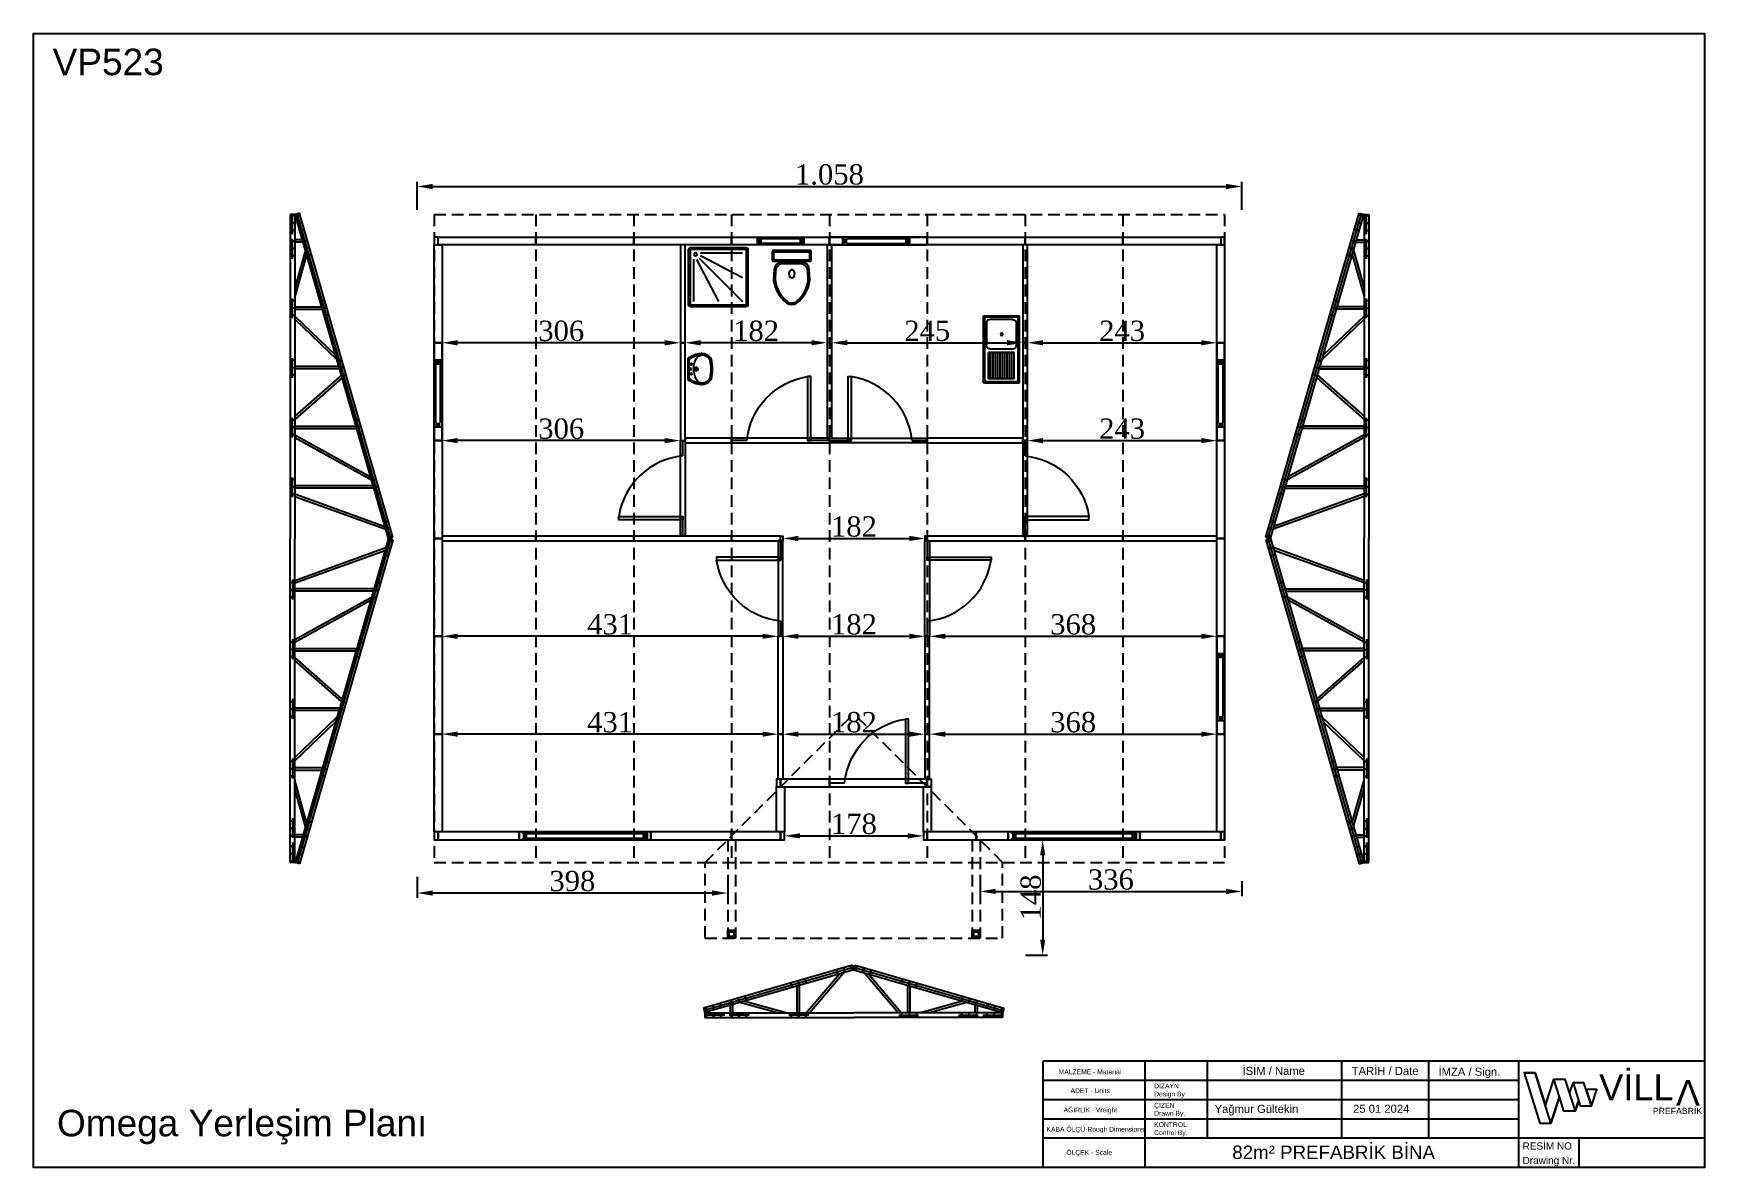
# Model space of a CAD drawing. Header units: millimetres. Extents: x 202729 to 220821, y -210537 to -202962.
# Drawn here: x 207779 to 209923, y -207501 to -206046 of the extents above; entities that cross this region are included whole.
import ezdxf
from ezdxf.enums import TextEntityAlignment as Align

# ---------------------------------------------------------------- set-up
doc = ezdxf.new("R2010")
doc.units = ezdxf.units.MM
doc.header["$MEASUREMENT"] = 0
doc.linetypes.add('DASHED', pattern=[0.75, 0.5, -0.25])
for name, color, linetype in [('1', 250, 'Continuous'), ('Block1', 255, 'Continuous'), ('DUVAR', 7, 'Continuous'), ('KAPI-PEN', 3, 'Continuous'), ('PANO', 11, 'Continuous'), ('TEFRIS', 4, 'Continuous'), ('ZEMİN', 191, 'Continuous'), ('ÖLÇÜLENDİRME', 121, 'Continuous')]:
    doc.layers.add(name, color=color, linetype=linetype)
doc.styles.add('133', font='times.ttf')
doc.styles.get("Standard").update_dxf_attribs({"font": 'arial.ttf'})
doc.dimstyles.new('MAKAS', dxfattribs={"dimscale": 20, "dimtxt": 1.3, "dimasz": 1, "dimexe": 0.3, "dimexo": 0.3, "dimgap": 0.1, "dimtad": 1, "dimrnd": 1, "dimzin": 12, "dimdsep": 46, "dimlunit": 6, "dimtxsty": '133', "dimcen": 0.8, "dimdle": 0.0005, "dimclrd": 4, "dimclre": 6, "dimclrt": 2, "dimazin": 3, "dimtfac": 1, "dimtmove": 0, "dimatfit": 2, "dimldrblk": 'DOTSMALL', "dimfxl": 0, "dimtolj": 1, "dimtzin": 0, "dimarcsym": 0})

msp = doc.modelspace()

# ---------------------------------------------------------------- texts
at = {"linetype": 'Continuous', "lineweight": 25}
for s, height, p in [('VP523', 34.0027, (207803.213, -206099.477)), ('Omega Yerleşim Planı', 34.00273, (207808.835, -207460.472))]:
    msp.add_text(s, height=height, dxfattribs=at).set_placement(p)
at = {"attachment_point": 1}
for s, insert, char_height in [('{\\f@Arial Unicode MS|b0|i0|c162|p34;VİLL}', (209787.446, -207380.987), 33.264), ('{\\f@Arial Unicode MS|b0|i0|c162|p34;PREFABRİK}', (209856.4, -207423.951), 7.98336)]:
    msp.add_mtext_dynamic_manual_height_columns(s, width=1365.36836, gutter_width=12.5, heights=[297.917], dxfattribs=dict(at, insert=insert, char_height=char_height))
at = {"insert": (209916.849, -207421.369), "char_height": 33.264, "attachment_point": 1, "rotation": 180}
msp.add_mtext_dynamic_manual_height_columns('{\\f@Arial Unicode MS|b0|i0|c162|p34;V}', width=1365.36836, gutter_width=12.5, heights=[297.917], dxfattribs=at)
at = {"layer": '1', "color": 0, "lineweight": 25}
for s, height, p in [('MALZEME - Material', 6.19369, (209094.022, -207380.918)), ('İSİM / Name', 10.32282, (209329.869, -207381.753)), ('TARİH / Date', 10.32282, (209469.964, -207381.744)), ('İMZA / Sign.', 10.32282, (209581.345, -207382.785)), ('DİZAYN', 6.1937, (209216.531, -207398.962)), ('ADET - Units', 6.19369, (209109.177, -207404.999)), ('ÇİZEN', 6.1937, (209216.531, -207423.736)), ('Design By.', 6.1937, (209216.531, -207409.285)), ('AĞIRLIK - Weight', 6.19369, (209100.323, -207429.774)), ('Drawn By.', 6.1937, (209216.531, -207434.059)), ('Yağmur Gültekin', 10.32282, (209294.052, -207430.489)), ('KABA ÖLÇÜ-Rough Dimensions', 6.19369, (209078.443, -207454.548)), ('Control By.', 6.19369, (209216.531, -207458.834)), ('KONTROL', 6.1937, (209216.531, -207448.511)), ('ÖLÇEK - Scale', 6.19369, (209103.822, -207484.221)), ('RESİM NO', 9.1758, (209689.2, -207477.5)), ('Drawing Nr.', 9.17584, (209689.2, -207495.979))]:
    msp.add_text(s, height=height, dxfattribs=at).set_placement(p)
msp.add_text('25 01 2024', height=10.3228, dxfattribs=at).set_placement((209543.921, -207430.267), align=Align.RIGHT)
msp.add_text('82m² PREFABRİK BİNA', height=17.18342, dxfattribs=at).set_placement((209446.785, -207489.565), align=Align.CENTER)

# ---------------------------------------------------------------- blocks, each defined once
blk = doc.blocks.new('110')
blk.add_lwpolyline([(74265.2, -40100.5), (74265.2, -40226), (74275.2, -40226), (74275.2, -40100.5)], close=True)
blk = doc.blocks.new('kg')
at = {"layer": 'PANO', "color": 1}
for p, q in [((-19542.4, -7126.4), (-19602.4, -7126.4)), ((-19542.4, -7132.4), (-19602.4, -7132.4))]:
    blk.add_line(p, q, dxfattribs=at)
for points in [[(-19602.4, -7124.4), (-19602.4, -7134.4)], [(-19542.4, -7124.4), (-19542.4, -7134.4)]]:
    blk.add_lwpolyline(points, dxfattribs=at)
for points in [[(-19602.4, -7126.4), (-19596.4, -7126.4), (-19602.4, -7132.4), (-19596.4, -7132.4)], [(-19542.4, -7126.4), (-19548.4, -7126.4), (-19542.4, -7132.4), (-19548.4, -7132.4)]]:
    blk.add_solid(points, dxfattribs=at)
blk = doc.blocks.new('ehr')
at = {"layer": 'PANO', "color": 1}
for p, q in [((-20063, -6682.3), (-19983, -6682.3)), ((-20063, -6688.3), (-19983, -6688.3))]:
    blk.add_line(p, q, dxfattribs=at)
for points in [[(-20069, -6690.3), (-20069, -6680.3)], [(-19983, -6690.3), (-19983, -6680.3)]]:
    blk.add_lwpolyline(points, dxfattribs=at)
for points in [[(-20069, -6688.3), (-20063, -6688.3), (-20069, -6682.3), (-20063, -6682.3)], [(-19983, -6688.3), (-19989, -6688.3), (-19983, -6682.3), (-19989, -6682.3)]]:
    blk.add_solid(points, dxfattribs=at)
blk = doc.blocks.new('jyt')
at = {"layer": 'PANO', "color": 1}
for p, q in [((-19934.2, -6827.4), (-19934.2, -6747.4)), ((-19928.2, -6827.4), (-19928.2, -6747.4))]:
    blk.add_line(p, q, dxfattribs=at)
for points in [[(-19926.2, -6747.4), (-19936.2, -6747.4)], [(-19926.2, -6833.4), (-19936.2, -6833.4)]]:
    blk.add_lwpolyline(points, dxfattribs=at)
for points in [[(-19928.2, -6747.4), (-19928.2, -6753.4), (-19934.2, -6747.4), (-19934.2, -6753.4)], [(-19928.2, -6833.4), (-19928.2, -6827.4), (-19934.2, -6833.4), (-19934.2, -6827.4)]]:
    blk.add_solid(points, dxfattribs=at)
blk = doc.blocks.new('113')
for points in [[(74265.2, -40728), (74265.2, -40853.5), (74275.2, -40853.5), (74275.2, -40728)], [(74265.2, -40728), (74265.2, -40853.5), (74275.2, -40853.5), (74275.2, -40728)], [(74275.2, -40853.5), (74275.2, -40728), (74265.2, -40728), (74265.2, -40853.5)]]:
    blk.add_lwpolyline(points, close=True)
at = {"layer": 'KAPI-PEN'}
for points in [[(74270.2, -40728), (74270.2, -40756)], [(74270.2, -40834), (74270.2, -40853.5)]]:
    blk.add_lwpolyline(points, dxfattribs=at)
blk.add_lwpolyline([(74270.2, -40834, -0.341049), (74188.2, -40756), (74270.2, -40756), (74270.2, -40752), (74188.2, -40752), (74188.2, -40756)], format="xyb", dxfattribs=at)
blk = doc.blocks.new('gfj')
at = {"layer": 'Block1', "color": 1}
for p, q in [((-3418.2, -20535), (-3418.2, -20533)), ((-3418.2, -20541), (-3418.2, -20543))]:
    blk.add_line(p, q, dxfattribs=at)
at = {"layer": 'PANO', "color": 1}
for p, q in [((-3418.2, -20535), (-3258.7, -20535)), ((-3418.2, -20541), (-3258.7, -20541))]:
    blk.add_line(p, q, dxfattribs=at)
blk.add_lwpolyline([(-3258.7, -20543), (-3258.7, -20533)], dxfattribs=at)
for points in [[(-3418.2, -20541), (-3412.2, -20541), (-3418.2, -20535), (-3412.2, -20535)], [(-3258.7, -20541), (-3264.7, -20541), (-3258.7, -20535), (-3264.7, -20535)]]:
    blk.add_solid(points, dxfattribs=at)
blk = doc.blocks.new('D')
blk.add_lwpolyline([(69161.3, -39614.6), (69286.8, -39614.6), (69286.8, -39608.6), (69161.3, -39608.6)], close=True)
blk = doc.blocks.new('KAPI')
for points in [[(68907.3, -39991.1), (68907.3, -40116.6), (68913.3, -40116.6), (68913.3, -39991.1)], [(68907.3, -39991.1), (68907.3, -40116.6), (68913.3, -40116.6), (68913.3, -39991.1)], [(68913.3, -40116.6), (68913.3, -39991.1), (68907.3, -39991.1), (68907.3, -40116.6)]]:
    blk.add_lwpolyline(points, close=True)
at = {"layer": 'KAPI-PEN'}
for points in [[(68910.3, -39991.1), (68910.3, -40019.1)], [(68910.3, -40097.1), (68910.3, -40116.6)]]:
    blk.add_lwpolyline(points, dxfattribs=at)
blk.add_lwpolyline([(68910.3, -40097.1, -0.341049), (68828.3, -40019.1), (68910.3, -40019.1), (68910.3, -40015.1), (68828.3, -40015.1), (68828.3, -40019.1)], format="xyb", dxfattribs=at)
blk = doc.blocks.new('KLOZET')
at = {"layer": 'TEFRIS'}
for p, q in [((-15, 12.4), (-13.8, 12.4)), ((-15, -12.4), (-13.8, -12.4))]:
    blk.add_line(p, q, dxfattribs=at)
for points in [[(-67.2, -6.6, 0.199825), (-37.9, -23.2), (-24.4, -22.4, 0.397632), (-15, -12.4), (-15, 12.4, 0.397632), (-24.4, 22.4), (-37.9, 23.2, 0.199825), (-67.2, 6.6, 0.284389)], [(-2, -25.1, 0.414214), (0, -23.1), (0, 23.1, 0.414214), (-2, 25.1), (-11.8, 25.1, 0.414214), (-13.8, 23.1), (-13.8, -23.1, 0.414214), (-11.8, -25.1)], [(-37.8, -21.3), (-26.4, -20.7, 0.398989), (-16.9, -10.7), (-16.9, 10.7, 0.398989), (-26.4, 20.7), (-37.8, 21.3, 0.197715), (-65.7, 5.6, 0.284389), (-65.7, -5.6, 0.197715)]]:
    blk.add_lwpolyline(points, format="xyb", close=True, dxfattribs=at)
blk.add_lwpolyline([(-11.9, -23.2), (-1.9, -23.2), (-1.9, 23.2), (-11.9, 23.2)], close=True, dxfattribs=at)
at = {"layer": 'TEFRIS', "linetype": 'Continuous'}
blk.add_polyline3d([(-35, -0.1, 0), (-34.2, -2.2, 0), (-32, -3.6, 0), (-29.1, -3.9, 0), (-26.5, -3, 0), (-24.9, -1.2, 0), (-24.9, 0.9, 0), (-26.5, 2.7, 0), (-29.1, 3.6, 0), (-32, 3.3, 0), (-34.2, 1.9, 0), (-35, -0.1, 0)], dxfattribs=at)
blk = doc.blocks.new('LAVABO')
at = {"layer": 'TEFRIS'}
for points in [[(13.9, 0, 0.112842), (20.4, 16.5, 0.051406), (20.4, 17.4, 0.218961), (14.4, 28.5, 0.113197), (12.7, 29.3, 0.122001), (-12.7, 29.3, 0.113197), (-14.4, 28.5, 0.218961), (-20.4, 17.4, 0.051406), (-20.4, 16.5, 0.112842), (-13.9, 0)], [(10, 1.2, 0.248162), (13.8, 2.8, 0.097547), (18.6, 16.6, 0.057084), (18.6, 17.5, 0.205938), (13.7, 26.7, 0.12541), (11.8, 27.7, 0.11725), (-11.8, 27.7, 0.12541), (-13.7, 26.7, 0.174088), (-18.3, 19.3, 0.114282), (-18.6, 16.6, 0.097547), (-13.8, 2.8, 0.248162), (-10, 1.2)]]:
    blk.add_lwpolyline(points, format="xyb", close=True, dxfattribs=at)
blk.add_lwpolyline([(-18.3, 19.3, 0.321438), (-13.2, 10.3, 0.098457), (0, 7.1, 0.139763), (13.2, 10.3, 0.277065), (18.3, 19.3)], format="xyb", dxfattribs=at)
for centre, radius in [((-6.2, 4), 0.923), ((0, 10.5), 2.31), ((0, 10.5), 1.42), ((0, 3.2), 1.08), ((6.2, 4), 0.923)]:
    blk.add_circle(centre, radius, dxfattribs=at)
blk = doc.blocks.new('DUS')
at = {"layer": 'TEFRIS'}
for p, q in [((-1.6, 0.7), (-73.1, 0.7)), ((-75.3, -1.6), (-75.3, -73.1)), ((-73.1, -2.4), (-73.1, -72.3)), ((-2.4, -1.6), (-72.3, -1.6)), ((-14.5, -6.2), (-68.5, -6.2)), ((-14.6, -9.6), (-68.5, -37.7)), ((-12.9, -12.9), (-68.5, -68.5)), ((-9.6, -14.6), (-37.7, -68.5)), ((-6.2, -68.5), (-6.2, -14.5)), ((-1.6, -72.3), (-1.6, -2.4)), ((0.7, -73.1), (0.7, -1.6)), ((-73.1, -75.3), (-1.6, -75.3)), ((-72.3, -73.1), (-2.4, -73.1))]:
    blk.add_line(p, q, dxfattribs=at)
blk.add_circle((-8.2, -8.2), 2.03, dxfattribs=at)
for centre, radius, start, end in [((-73.1, -1.6), 2.28, 90, 180), ((-1.6, -1.6), 2.28, 0, 90), ((-72.3, -2.4), 0.76, 90, 180), ((-2.4, -2.4), 0.76, 360, 90), ((-73.1, -73.1), 2.28, 180, 270), ((-72.3, -72.3), 0.76, 180, 270), ((-2.4, -72.3), 0.76, 270, 0), ((-1.6, -73.1), 2.28, 270, 360)]:
    blk.add_arc(centre, radius, start, end, dxfattribs=at)
blk = doc.blocks.new('*D7373')
at = {"layer": 'Defpoints', "color": 0}
for p in [(209328.9, -206242.2), (208270.9, -206278.2), (209328.9, -206278.2)]:
    blk.add_point(p, dxfattribs=at)
at = {"layer": 'DUVAR', "color": 6, "lineweight": -2}
for p, q in [((208270.9, -206272.2), (208270.9, -206236.2)), ((209328.9, -206272.2), (209328.9, -206236.2))]:
    blk.add_line(p, q, dxfattribs=at)
at = {"layer": 'DUVAR', "color": 4, "lineweight": -2}
blk.add_line((208290.9, -206242.2), (209308.9, -206242.2), dxfattribs=at)
at = {"layer": 'DUVAR', "color": 4}
for points in [[(208290.9, -206238.9), (208290.9, -206245.6), (208270.9, -206242.2)], [(209308.9, -206245.6), (209308.9, -206238.9), (209328.9, -206242.2)]]:
    blk.add_solid(points, dxfattribs=at)
at = {"layer": 'DUVAR', "color": 2, "insert": (208799.9, -206227), "char_height": 26, "attachment_point": 5, "style": '133'}
blk.add_mtext('\\A1;1.058', dxfattribs=at)
blk = doc.blocks.new('_DotSmall')
at = {"color": 0, "linetype": 'ByBlock', "const_width": 0.5}
blk.add_lwpolyline([(-0.0625, 0, 1), (0.0625, 0, 1)], format="xyb", close=True, dxfattribs=at)
blk = doc.blocks.new('*D7374')
at = {"layer": 'Defpoints', "color": 0}
for p in [(208993.1, -207127.2), (209328.9, -207127.2), (209328.9, -207146.4)]:
    blk.add_point(p, dxfattribs=at)
at = {"layer": 'DUVAR', "color": 6, "lineweight": -2}
for p, q in [((208993.1, -207133.2), (208993.1, -207152.4)), ((209328.9, -207133.2), (209328.9, -207152.4))]:
    blk.add_line(p, q, dxfattribs=at)
at = {"layer": 'DUVAR', "color": 4, "lineweight": -2}
blk.add_line((209013.1, -207146.4), (209308.9, -207146.4), dxfattribs=at)
at = {"layer": 'DUVAR', "color": 4}
for points in [[(209013.1, -207143), (209013.1, -207149.7), (208993.1, -207146.4)], [(209308.9, -207149.7), (209308.9, -207143), (209328.9, -207146.4)]]:
    blk.add_solid(points, dxfattribs=at)
at = {"layer": 'DUVAR', "color": 2, "insert": (209161, -207131.2), "char_height": 26, "attachment_point": 5, "style": '133'}
blk.add_mtext('\\A1;336', dxfattribs=at)
blk = doc.blocks.new('*D7375')
at = {"layer": 'Defpoints', "color": 0}
for p in [(208270.9, -207121.7), (208669.4, -207121.7), (208270.9, -207148.5)]:
    blk.add_point(p, dxfattribs=at)
at = {"layer": 'DUVAR', "color": 6, "lineweight": -2}
for p, q in [((208270.9, -207127.7), (208270.9, -207154.5)), ((208669.4, -207127.7), (208669.4, -207154.5))]:
    blk.add_line(p, q, dxfattribs=at)
at = {"layer": 'DUVAR', "color": 4, "lineweight": -2}
blk.add_line((208649.4, -207148.5), (208290.9, -207148.5), dxfattribs=at)
at = {"layer": 'DUVAR', "color": 4}
for points in [[(208290.9, -207145.1), (208290.9, -207151.8), (208270.9, -207148.5)], [(208649.4, -207151.8), (208649.4, -207145.1), (208669.4, -207148.5)]]:
    blk.add_solid(points, dxfattribs=at)
at = {"layer": 'DUVAR', "color": 2, "insert": (208470.1, -207133.2), "char_height": 26, "attachment_point": 5, "style": '133'}
blk.add_mtext('\\A1;398', dxfattribs=at)
blk = doc.blocks.new('*D7376')
at = {"layer": 'Defpoints', "color": 0}
for p in [(209045.6, -207080.2), (209045.6, -207228.2), (209073.5, -207228.2)]:
    blk.add_point(p, dxfattribs=at)
at = {"layer": 'DUVAR', "color": 6, "lineweight": -2}
for p, q in [((209051.6, -207080.2), (209079.5, -207080.2)), ((209051.6, -207228.2), (209079.5, -207228.2))]:
    blk.add_line(p, q, dxfattribs=at)
at = {"layer": 'DUVAR', "color": 4, "lineweight": -2}
blk.add_line((209073.5, -207100.2), (209073.5, -207208.2), dxfattribs=at)
at = {"layer": 'DUVAR', "color": 4}
for points in [[(209076.9, -207100.2), (209070.2, -207100.2), (209073.5, -207080.2)], [(209070.2, -207208.2), (209076.9, -207208.2), (209073.5, -207228.2)]]:
    blk.add_solid(points, dxfattribs=at)
at = {"layer": 'DUVAR', "color": 2, "insert": (209058.3, -207154.2), "char_height": 26, "attachment_point": 5, "rotation": 90, "style": '133'}
blk.add_mtext('\\A1;148', dxfattribs=at)
blk = doc.blocks.new('*D7379')
at = {"layer": 'Defpoints', "color": 0}
for p in [(208302.9, -206442.7), (208302.9, -206442.7), (208608.6, -206442.7)]:
    blk.add_point(p, dxfattribs=at)
at = {"layer": 'DUVAR', "color": 6, "lineweight": -2}
for p, q in [((208302.9, -206448.7), (208302.9, -206448.7)), ((208608.6, -206448.7), (208608.6, -206448.7))]:
    blk.add_line(p, q, dxfattribs=at)
at = {"layer": 'DUVAR', "color": 4, "lineweight": -2}
blk.add_line((208588.6, -206442.7), (208322.9, -206442.7), dxfattribs=at)
at = {"layer": 'DUVAR', "color": 4}
for points in [[(208322.9, -206439.3), (208322.9, -206446), (208302.9, -206442.7)], [(208588.6, -206446), (208588.6, -206439.3), (208608.6, -206442.7)]]:
    blk.add_solid(points, dxfattribs=at)
at = {"layer": 'DUVAR', "color": 2, "insert": (208455.8, -206427.5), "char_height": 26, "attachment_point": 5, "style": '133'}
blk.add_mtext('\\A1;306', dxfattribs=at)
blk = doc.blocks.new('*D7380')
at = {"layer": 'Defpoints', "color": 0}
for p in [(208302.9, -206568.2), (208302.9, -206568.2), (208608.6, -206568.2)]:
    blk.add_point(p, dxfattribs=at)
at = {"layer": 'DUVAR', "color": 6, "lineweight": -2}
for p, q in [((208302.9, -206574.2), (208302.9, -206574.2)), ((208608.6, -206574.2), (208608.6, -206574.2))]:
    blk.add_line(p, q, dxfattribs=at)
at = {"layer": 'DUVAR', "color": 4, "lineweight": -2}
blk.add_line((208588.6, -206568.2), (208322.9, -206568.2), dxfattribs=at)
at = {"layer": 'DUVAR', "color": 4}
for points in [[(208322.9, -206564.8), (208322.9, -206571.5), (208302.9, -206568.2)], [(208588.6, -206571.5), (208588.6, -206564.8), (208608.6, -206568.2)]]:
    blk.add_solid(points, dxfattribs=at)
at = {"layer": 'DUVAR', "color": 2, "insert": (208455.8, -206553), "char_height": 26, "attachment_point": 5, "style": '133'}
blk.add_mtext('\\A1;306', dxfattribs=at)
blk = doc.blocks.new('*D7381')
at = {"layer": 'Defpoints', "color": 0}
for p in [(208302.9, -206819.2), (208302.9, -206819.2), (208734.1, -206819.2)]:
    blk.add_point(p, dxfattribs=at)
at = {"layer": 'DUVAR', "color": 6, "lineweight": -2}
for p, q in [((208302.9, -206825.2), (208302.9, -206825.2)), ((208734.1, -206825.2), (208734.1, -206825.2))]:
    blk.add_line(p, q, dxfattribs=at)
at = {"layer": 'DUVAR', "color": 4, "lineweight": -2}
blk.add_line((208714.1, -206819.2), (208322.9, -206819.2), dxfattribs=at)
at = {"layer": 'DUVAR', "color": 4}
for points in [[(208322.9, -206815.8), (208322.9, -206822.5), (208302.9, -206819.2)], [(208714.1, -206822.5), (208714.1, -206815.8), (208734.1, -206819.2)]]:
    blk.add_solid(points, dxfattribs=at)
at = {"layer": 'DUVAR', "color": 2, "insert": (208518.5, -206804), "char_height": 26, "attachment_point": 5, "style": '133'}
blk.add_mtext('\\A1;431', dxfattribs=at)
blk = doc.blocks.new('*D7382')
at = {"layer": 'Defpoints', "color": 0}
for p in [(208302.9, -206944.7), (208302.9, -206944.7), (208734.1, -206944.7)]:
    blk.add_point(p, dxfattribs=at)
at = {"layer": 'DUVAR', "color": 4, "lineweight": -2}
blk.add_line((208714.1, -206944.7), (208322.9, -206944.7), dxfattribs=at)
at = {"layer": 'DUVAR', "color": 6, "lineweight": -2}
for p, q in [((208302.9, -206950.7), (208302.9, -206950.7)), ((208734.1, -206950.7), (208734.1, -206950.7))]:
    blk.add_line(p, q, dxfattribs=at)
at = {"layer": 'DUVAR', "color": 4}
for points in [[(208322.9, -206941.3), (208322.9, -206948), (208302.9, -206944.7)], [(208714.1, -206948), (208714.1, -206941.3), (208734.1, -206944.7)]]:
    blk.add_solid(points, dxfattribs=at)
at = {"layer": 'DUVAR', "color": 2, "insert": (208518.5, -206929.5), "char_height": 26, "attachment_point": 5, "style": '133'}
blk.add_mtext('\\A1;431', dxfattribs=at)
blk = doc.blocks.new('*D7383')
at = {"layer": 'Defpoints', "color": 0}
for p in [(208614.6, -206442.7), (208614.6, -206442.7), (208796.9, -206442.7)]:
    blk.add_point(p, dxfattribs=at)
at = {"layer": 'DUVAR', "color": 6, "lineweight": -2}
for p, q in [((208614.6, -206448.7), (208614.6, -206448.7)), ((208796.9, -206448.7), (208796.9, -206448.7))]:
    blk.add_line(p, q, dxfattribs=at)
at = {"layer": 'DUVAR', "color": 4, "lineweight": -2}
blk.add_line((208776.9, -206442.7), (208634.6, -206442.7), dxfattribs=at)
at = {"layer": 'DUVAR', "color": 4}
for points in [[(208634.6, -206439.3), (208634.6, -206446), (208614.6, -206442.7)], [(208776.9, -206446), (208776.9, -206439.3), (208796.9, -206442.7)]]:
    blk.add_solid(points, dxfattribs=at)
at = {"layer": 'DUVAR', "color": 2, "insert": (208705.8, -206427.5), "char_height": 26, "attachment_point": 5, "style": '133'}
blk.add_mtext('\\A1;182', dxfattribs=at)
blk = doc.blocks.new('*D7384')
at = {"layer": 'Defpoints', "color": 0}
for p in [(208802.9, -206442.7), (209047.9, -206442.7), (209047.9, -206442.7)]:
    blk.add_point(p, dxfattribs=at)
at = {"layer": 'DUVAR', "color": 6, "lineweight": -2}
for p, q in [((208802.9, -206436.7), (208802.9, -206436.7)), ((209047.9, -206436.7), (209047.9, -206436.7))]:
    blk.add_line(p, q, dxfattribs=at)
at = {"layer": 'DUVAR', "color": 4, "lineweight": -2}
blk.add_line((208822.9, -206442.7), (209027.9, -206442.7), dxfattribs=at)
at = {"layer": 'DUVAR', "color": 4}
for points in [[(208822.9, -206439.3), (208822.9, -206446), (208802.9, -206442.7)], [(209027.9, -206446), (209027.9, -206439.3), (209047.9, -206442.7)]]:
    blk.add_solid(points, dxfattribs=at)
at = {"layer": 'DUVAR', "color": 2, "insert": (208925.4, -206427.5), "char_height": 26, "attachment_point": 5, "style": '133'}
blk.add_mtext('\\A1;245', dxfattribs=at)
blk = doc.blocks.new('*D7385')
at = {"layer": 'Defpoints', "color": 0}
for p in [(209053.9, -206442.7), (209296.9, -206442.7), (209296.9, -206442.7)]:
    blk.add_point(p, dxfattribs=at)
at = {"layer": 'DUVAR', "color": 6, "lineweight": -2}
for p, q in [((209053.9, -206436.7), (209053.9, -206436.7)), ((209296.9, -206436.7), (209296.9, -206436.7))]:
    blk.add_line(p, q, dxfattribs=at)
at = {"layer": 'DUVAR', "color": 4, "lineweight": -2}
blk.add_line((209073.9, -206442.7), (209276.9, -206442.7), dxfattribs=at)
at = {"layer": 'DUVAR', "color": 4}
for points in [[(209073.9, -206439.3), (209073.9, -206446), (209053.9, -206442.7)], [(209276.9, -206446), (209276.9, -206439.3), (209296.9, -206442.7)]]:
    blk.add_solid(points, dxfattribs=at)
at = {"layer": 'DUVAR', "color": 2, "insert": (209175.4, -206427.5), "char_height": 26, "attachment_point": 5, "style": '133'}
blk.add_mtext('\\A1;243', dxfattribs=at)
blk = doc.blocks.new('*D7386')
at = {"layer": 'Defpoints', "color": 0}
for p in [(209053.9, -206568.2), (209296.9, -206568.2), (209296.9, -206568.2)]:
    blk.add_point(p, dxfattribs=at)
at = {"layer": 'DUVAR', "color": 6, "lineweight": -2}
for p, q in [((209053.9, -206562.2), (209053.9, -206562.2)), ((209296.9, -206562.2), (209296.9, -206562.2))]:
    blk.add_line(p, q, dxfattribs=at)
at = {"layer": 'DUVAR', "color": 4, "lineweight": -2}
blk.add_line((209073.9, -206568.2), (209276.9, -206568.2), dxfattribs=at)
at = {"layer": 'DUVAR', "color": 4}
for points in [[(209073.9, -206564.8), (209073.9, -206571.5), (209053.9, -206568.2)], [(209276.9, -206571.5), (209276.9, -206564.8), (209296.9, -206568.2)]]:
    blk.add_solid(points, dxfattribs=at)
at = {"layer": 'DUVAR', "color": 2, "insert": (209175.4, -206553), "char_height": 26, "attachment_point": 5, "style": '133'}
blk.add_mtext('\\A1;243', dxfattribs=at)
blk = doc.blocks.new('*D7387')
at = {"layer": 'Defpoints', "color": 0}
for p in [(208928.4, -206819.2), (209296.9, -206819.2), (209296.9, -206819.2)]:
    blk.add_point(p, dxfattribs=at)
at = {"layer": 'DUVAR', "color": 6, "lineweight": -2}
for p, q in [((208928.4, -206813.2), (208928.4, -206813.2)), ((209296.9, -206813.2), (209296.9, -206813.2))]:
    blk.add_line(p, q, dxfattribs=at)
at = {"layer": 'DUVAR', "color": 4, "lineweight": -2}
blk.add_line((208948.4, -206819.2), (209276.9, -206819.2), dxfattribs=at)
at = {"layer": 'DUVAR', "color": 4}
for points in [[(208948.4, -206815.8), (208948.4, -206822.5), (208928.4, -206819.2)], [(209276.9, -206822.5), (209276.9, -206815.8), (209296.9, -206819.2)]]:
    blk.add_solid(points, dxfattribs=at)
at = {"layer": 'DUVAR', "color": 2, "insert": (209112.6, -206804), "char_height": 26, "attachment_point": 5, "style": '133'}
blk.add_mtext('\\A1;368', dxfattribs=at)
blk = doc.blocks.new('*D7388')
at = {"layer": 'Defpoints', "color": 0}
for p in [(208928.4, -206944.7), (209296.9, -206944.7), (209296.9, -206944.7)]:
    blk.add_point(p, dxfattribs=at)
at = {"layer": 'DUVAR', "color": 6, "lineweight": -2}
for p, q in [((208928.4, -206938.7), (208928.4, -206938.7)), ((209296.9, -206938.7), (209296.9, -206938.7))]:
    blk.add_line(p, q, dxfattribs=at)
at = {"layer": 'DUVAR', "color": 4, "lineweight": -2}
blk.add_line((208948.4, -206944.7), (209276.9, -206944.7), dxfattribs=at)
at = {"layer": 'DUVAR', "color": 4}
for points in [[(208948.4, -206941.3), (208948.4, -206948), (208928.4, -206944.7)], [(209276.9, -206948), (209276.9, -206941.3), (209296.9, -206944.7)]]:
    blk.add_solid(points, dxfattribs=at)
at = {"layer": 'DUVAR', "color": 2, "insert": (209112.6, -206929.5), "char_height": 26, "attachment_point": 5, "style": '133'}
blk.add_mtext('\\A1;368', dxfattribs=at)
blk = doc.blocks.new('*D7389')
at = {"layer": 'Defpoints', "color": 0}
for p in [(208740.1, -206944.7), (208922.4, -206944.7), (208922.4, -206944.7)]:
    blk.add_point(p, dxfattribs=at)
at = {"layer": 'DUVAR', "color": 6, "lineweight": -2}
for p, q in [((208740.1, -206938.7), (208740.1, -206938.7)), ((208922.4, -206938.7), (208922.4, -206938.7))]:
    blk.add_line(p, q, dxfattribs=at)
at = {"layer": 'DUVAR', "color": 4, "lineweight": -2}
blk.add_line((208760.1, -206944.7), (208902.4, -206944.7), dxfattribs=at)
at = {"layer": 'DUVAR', "color": 4}
for points in [[(208760.1, -206941.3), (208760.1, -206948), (208740.1, -206944.7)], [(208902.4, -206948), (208902.4, -206941.3), (208922.4, -206944.7)]]:
    blk.add_solid(points, dxfattribs=at)
at = {"layer": 'DUVAR', "color": 2, "insert": (208831.3, -206929.5), "char_height": 26, "attachment_point": 5, "style": '133'}
blk.add_mtext('\\A1;182', dxfattribs=at)
blk = doc.blocks.new('*D7390')
at = {"layer": 'Defpoints', "color": 0}
for p in [(208740.1, -206819.2), (208922.4, -206819.2), (208922.4, -206819.2)]:
    blk.add_point(p, dxfattribs=at)
at = {"layer": 'DUVAR', "color": 6, "lineweight": -2}
for p, q in [((208740.1, -206813.2), (208740.1, -206813.2)), ((208922.4, -206813.2), (208922.4, -206813.2))]:
    blk.add_line(p, q, dxfattribs=at)
at = {"layer": 'DUVAR', "color": 4, "lineweight": -2}
blk.add_line((208760.1, -206819.2), (208902.4, -206819.2), dxfattribs=at)
at = {"layer": 'DUVAR', "color": 4}
for points in [[(208760.1, -206815.8), (208760.1, -206822.5), (208740.1, -206819.2)], [(208902.4, -206822.5), (208902.4, -206815.8), (208922.4, -206819.2)]]:
    blk.add_solid(points, dxfattribs=at)
at = {"layer": 'DUVAR', "color": 2, "insert": (208831.3, -206804), "char_height": 26, "attachment_point": 5, "style": '133'}
blk.add_mtext('\\A1;182', dxfattribs=at)
blk = doc.blocks.new('*D7391')
at = {"layer": 'Defpoints', "color": 0}
for p in [(208740.1, -206693.7), (208922.4, -206693.7), (208922.4, -206693.7)]:
    blk.add_point(p, dxfattribs=at)
at = {"layer": 'DUVAR', "color": 6, "lineweight": -2}
for p, q in [((208740.1, -206687.7), (208740.1, -206687.7)), ((208922.4, -206687.7), (208922.4, -206687.7))]:
    blk.add_line(p, q, dxfattribs=at)
at = {"layer": 'DUVAR', "color": 4, "lineweight": -2}
blk.add_line((208760.1, -206693.7), (208902.4, -206693.7), dxfattribs=at)
at = {"layer": 'DUVAR', "color": 4}
for points in [[(208760.1, -206690.3), (208760.1, -206697), (208740.1, -206693.7)], [(208902.4, -206697), (208902.4, -206690.3), (208922.4, -206693.7)]]:
    blk.add_solid(points, dxfattribs=at)
at = {"layer": 'DUVAR', "color": 2, "insert": (208831.3, -206678.5), "char_height": 26, "attachment_point": 5, "style": '133'}
blk.add_mtext('\\A1;182', dxfattribs=at)
blk = doc.blocks.new('EVYE')
at = {"layer": 'TEFRIS'}
for p, q in [((-45.2, 24.7), (40.8, 24.7)), ((-45.2, 24.7), (-45.2, -21.3)), ((-41.7, 23.2), (37.3, 23.2)), ((40.8, 24.7), (40.8, -21.3)), ((-40.2, -12.8, -1.5), (-40.2, 16.2, -1.5)), ((-35.4, 21, -1.5), (-7.4, 21, -1.5)), ((35.8, 18.1, -1.7), (1.9, 18.1, -1.7)), ((1.9, 18.1, -1.7), (1.9, -14.6, -1.7)), ((35.8, 15.1, -1.7), (1.9, 15.1, -1.7)), ((35.8, 12.2, -1.7), (1.9, 12.2, -1.7)), ((35.8, 9.2, -1.7), (1.9, 9.2, -1.7)), ((35.8, 6.2, -1.7), (1.9, 6.2, -1.7)), ((35.8, 3.2, -1.7), (1.9, 3.2, -1.7)), ((35.8, 0.3, -1.7), (1.9, 0.3, -1.7)), ((35.8, -14.6, -1.7), (35.8, 18.1, -1.7)), ((40.8, -21.3), (-45.2, -21.3)), ((37.3, -19.8), (-41.8, -19.8)), ((35.8, -2.7, -1.7), (1.9, -2.7, -1.7)), ((35.8, -5.7, -1.7), (1.9, -5.7, -1.7)), ((35.8, -8.6, -1.7), (1.9, -8.6, -1.7)), ((35.8, -11.6, -1.7), (1.9, -11.6, -1.7)), ((35.8, -14.6, -1.7), (1.9, -14.6, -1.7))]:
    blk.add_line(p, q, dxfattribs=at)
blk.add_circle((-21.4, 1.3, -4.5), 1.49, dxfattribs=at)
for points, invisible_edges in [([(-38.2, -16.7, -1.5), (-79.5, 21.7, -1.5), (-39.3, -15.6, -1.5)], 3), ([(-39.3, -15.6, -1.5), (-79.5, 21.7, -1.5), (-40, -14.3, -1.5)], 3), ([(-40, -14.3, -1.5), (-79.5, 21.7, -1.5), (-40.2, -12.8, -1.5)], 3), ([(37.3, 23.2), (40.8, 24.7), (-45.2, 24.7)], 13), ([(37.3, 23.2), (-45.2, 24.7), (37.3, 23.2)], 3), ([(-45.2, 24.7), (-41.7, 23.2), (37.3, 23.2)], 13), ([(-43.6, 22), (-45.2, 24.7), (-43.1, 22.6)], 3), ([(-43.7, -17.8), (-45.2, 24.7), (-43.7, 21.2)], 3), ([(-43.1, 22.6), (-45.2, 24.7), (-42.5, 23)], 3), ([(-42.5, 23), (-45.2, 24.7), (-41.8, 23.2)], 3), ([(-43.7, 21.2), (-45.2, 24.7), (-43.7, 21.2)], 3), ([(-43.7, 21.2), (-45.2, 24.7), (-43.6, 22)], 3), ([(-43.7, -17.8), (-45.2, 24.7), (-43.7, -17.8)], 3), ([(-41.8, 23.2), (40.8, 24.7), (-41.7, 23.2)], 3), ([(-4.6, -16.7, -1.5), (36.7, 21.7, -1.5), (-3.5, -15.6, -1.5)], 3), ([(-3.5, -15.6, -1.5), (36.7, 21.7, -1.5), (-2.9, -14.3, -1.5)], 3), ([(-2.9, -14.3, -1.5), (36.7, 21.7, -1.5), (-2.6, -12.8, -1.5)], 3), ([(-2.6, -12.8, -1.5), (36.7, 21.7, -1.5), (-2.6, 16.2, -1.5)], 3), ([(38.1, 23), (40.8, 24.7), (37.3, 23.2)], 3), ([(38.7, 22.6), (40.8, 24.7), (38.1, 23)], 3), ([(39.1, 22), (40.8, 24.7), (38.7, 22.6)], 3), ([(39.3, 21.2), (40.8, 24.7), (39.1, 22)], 3), ([(39.3, -17.8), (40.8, -21.3), (40.8, 24.7)], 13), ([(39.3, -17.8), (40.8, 24.7), (39.3, -17.8)], 3), ([(39.3, -17.8), (40.8, 24.7), (39.3, 21.2)], 3), ([(39.3, 21.2), (40.8, 24.7), (39.3, 21.2)], 3), ([(-35.4, 21, -1.5), (-80.6, 20.6, -1.5), (-36.9, 20.8, -1.5)], 3), ([(-36.9, 20.8, -1.5), (-80.6, 20.6, -1.5), (-38.2, 20.1, -1.5)], 3), ([(-38.2, 20.1, -1.5), (-79.5, -18.3, -1.5), (-39.3, 19, -1.5)], 3), ([(-39.3, 19, -1.5), (-79.5, -18.3, -1.5), (-40, 17.7, -1.5)], 3), ([(-40, 17.7, -1.5), (-79.5, -18.3, -1.5), (-40.2, 16.2, -1.5)], 3), ([(-7.4, 21, -1.5), (37.8, 20.6, -1.5), (-5.9, 20.8, -1.5)], 3), ([(-5.9, 20.8, -1.5), (37.8, 20.6, -1.5), (-4.6, 20.1, -1.5)], 3), ([(-4.6, 20.1, -1.5), (36.7, -18.3, -1.5), (-3.5, 19, -1.5)], 3), ([(-3.5, 19, -1.5), (36.7, -18.3, -1.5), (-2.9, 17.7, -1.5)], 3), ([(-2.9, 17.7, -1.5), (36.7, -18.3, -1.5), (-2.6, 16.2, -1.5)], 3), ([(1.9, -14.6, -1.7), (1.9, 18.1, -1.7), (35.8, 18.1, -1.7)], 12), ([(-36.9, -17.4, -1.5), (-80.6, -17.2, -1.5), (-38.2, -16.7, -1.5)], 3), ([(-35.4, -17.6, -1.5), (-80.6, -17.2, -1.5), (-36.9, -17.4, -1.5)], 3), ([(-43.6, -18.6), (-45.2, -21.3), (-43.7, -17.8)], 3), ([(-43.1, -19.2), (-45.2, -21.3), (-43.6, -18.6)], 3), ([(-42.5, -19.6), (-45.2, -21.3), (-43.1, -19.2)], 3), ([(-41.8, -19.8), (-45.2, -21.3), (-42.5, -19.6)], 3), ([(-41.7, -19.8), (-45.2, -21.3), (-41.8, -19.8)], 3), ([(-35.4, -17.6, -1.5), (37.7, -17.6, -1.5), (-7.4, -17.6, -1.5)], 3), ([(-7.4, -17.6, -1.5), (37.8, -17.2, -1.5), (-5.9, -17.4, -1.5)], 3), ([(-5.9, -17.4, -1.5), (37.8, -17.2, -1.5), (-4.6, -16.7, -1.5)], 3), ([(37.3, -19.8), (40.8, -21.3), (38.1, -19.6)], 3), ([(37.3, -19.8), (40.8, -21.3), (37.3, -19.8)], 3), ([(38.1, -19.6), (40.8, -21.3), (38.7, -19.2)], 3), ([(38.7, -19.2), (40.8, -21.3), (39.1, -18.6)], 3), ([(39.1, -18.6), (40.8, -21.3), (39.3, -17.8)], 3)]:
    blk.add_3dface(points, dxfattribs=dict(at, invisible_edges=invisible_edges))
blk = doc.blocks.new('*D7426')
at = {"layer": 'Defpoints', "color": 0}
for p in [(208742.1, -207075.2), (208920.4, -207075.2), (208920.4, -207075.2)]:
    blk.add_point(p, dxfattribs=at)
at = {"layer": 'DUVAR', "color": 6, "lineweight": -2}
for p, q in [((208742.1, -207069.2), (208742.1, -207069.2)), ((208920.4, -207069.2), (208920.4, -207069.2))]:
    blk.add_line(p, q, dxfattribs=at)
at = {"layer": 'DUVAR', "color": 4, "lineweight": -2}
blk.add_line((208762.1, -207075.2), (208900.4, -207075.2), dxfattribs=at)
at = {"layer": 'DUVAR', "color": 4}
for points in [[(208762.1, -207071.8), (208762.1, -207078.5), (208742.1, -207075.2)], [(208900.4, -207078.5), (208900.4, -207071.8), (208920.4, -207075.2)]]:
    blk.add_solid(points, dxfattribs=at)
at = {"layer": 'DUVAR', "color": 2, "insert": (208831.3, -207059.9), "char_height": 26, "attachment_point": 5, "style": '133'}
blk.add_mtext('\\A1;178', dxfattribs=at)

# ---------------------------------------------------------------- dimensions: what is measured, and where the dimension line sits
at = {"layer": 'DUVAR', "color": 1}
for p1, p2, distance, picture, middle in [((208270.893, -206278.15), (209328.893, -206278.15), 35.918, '*D7373', (208799.893, -206226.998)), ((208608.643, -206442.65), (208302.893, -206442.65), 0, '*D7379', (208455.768, -206427.455)), ((208796.893, -206442.65), (208614.643, -206442.65), 0, '*D7383', (208705.768, -206427.455)), ((208802.893, -206442.65), (209047.893, -206442.65), 0, '*D7384', (208925.393, -206427.455)), ((209053.893, -206442.65), (209296.893, -206442.65), 0, '*D7385', (209175.393, -206427.455)), ((208608.643, -206568.15), (208302.893, -206568.15), 0, '*D7380', (208455.768, -206552.955)), ((209053.893, -206568.15), (209296.893, -206568.15), 0, '*D7386', (209175.393, -206552.955)), ((208740.143, -206693.65), (208922.393, -206693.65), 0, '*D7391', (208831.268, -206678.455)), ((208734.143, -206819.15), (208302.893, -206819.15), 0, '*D7381', (208518.518, -206803.955)), ((208740.143, -206819.15), (208922.393, -206819.15), 0, '*D7390', (208831.268, -206803.955)), ((208928.393, -206819.15), (209296.893, -206819.15), 0, '*D7387', (209112.643, -206803.955)), ((208734.143, -206944.65), (208302.893, -206944.65), 0, '*D7382', (208518.518, -206929.455)), ((208740.143, -206944.65), (208922.393, -206944.65), 0, '*D7389', (208831.268, -206929.455)), ((208928.393, -206944.65), (209296.893, -206944.65), 0, '*D7388', (209112.643, -206929.455)), ((208742.143, -207075.15), (208920.393, -207075.15), 0, '*D7426', (208831.268, -207059.916)), ((209045.641, -207080.15), (209045.641, -207228.15), 27.887, '*D7376', (209058.333, -207154.15)), ((208669.393, -207121.667), (208270.893, -207121.667), 26.797, '*D7375', (208470.143, -207133.229)), ((208993.143, -207127.23), (209328.893, -207127.23), -19.147, '*D7374', (209161.018, -207131.182))]:
    dim = msp.add_aligned_dim(p1=p1, p2=p2, distance=distance, dimstyle='MAKAS', dxfattribs=at)
    dim.commit()
    dim.dimension.update_dxf_attribs({"geometry": picture, "text_midpoint": middle})

# ---------------------------------------------------------------- linework, layer by layer
at = {"linetype": 'Continuous', "lineweight": 25}
msp.add_line((209922.706, -207462.963), (209073.941, -207462.963), dxfattribs=at)
at = {"color": 254, "linetype": 'Continuous', "lineweight": 25, "ltscale": 1}
for p, q in [((209922.706, -207462.963), (209684.134, -207462.963)), ((209761.26, -207462.963), (209761.26, -207500.565))]:
    msp.add_line(p, q, dxfattribs=at)
at = {"color": 2}
for points in [[(209922.706, -207500.565), (207778.624, -207500.565), (207778.624, -206045.924), (209922.706, -206045.924)], [(209073.941, -207363.864), (209922.706, -207363.864), (209922.706, -207500.565), (209073.941, -207500.565)]]:
    msp.add_lwpolyline(points, close=True, dxfattribs=at)
for points in [[(208799.893, -206317.15), (208674.393, -206317.15), (208674.393, -206307.15), (208799.893, -206307.15)], [(208674.393, -206307.15), (208799.893, -206307.15), (208799.893, -206317.15), (208674.393, -206317.15)], [(208799.893, -206307.15), (208925.393, -206307.15), (208925.393, -206317.15), (208799.893, -206317.15)], [(208799.893, -206307.15), (208925.393, -206307.15), (208925.393, -206317.15), (208799.893, -206317.15)], [(208799.893, -206307.15), (208925.393, -206307.15), (208925.393, -206317.15), (208799.893, -206317.15)], [(208799.893, -206317.15), (208925.393, -206317.15), (208925.393, -206307.15), (208799.893, -206307.15)], [(208292.893, -206568.15), (208292.893, -206442.65), (208302.893, -206442.65), (208302.893, -206568.15)], [(208292.893, -206568.15), (208292.893, -206442.65), (208302.893, -206442.65), (208302.893, -206568.15)], [(208292.893, -206568.15), (208292.893, -206442.65), (208302.893, -206442.65), (208302.893, -206568.15)], [(208302.893, -206568.15), (208302.893, -206442.65), (208292.893, -206442.65), (208292.893, -206568.15)], [(208608.643, -206442.65), (208608.643, -206568.15), (208614.643, -206568.15), (208614.643, -206442.65)], [(208796.893, -206442.65), (208796.893, -206565.15), (208802.893, -206565.15), (208802.893, -206442.65)], [(209296.893, -206568.15), (209296.893, -206442.65), (209306.893, -206442.65), (209306.893, -206568.15)], [(209296.893, -206568.15), (209296.893, -206442.65), (209306.893, -206442.65), (209306.893, -206568.15)], [(209296.893, -206568.15), (209296.893, -206442.65), (209306.893, -206442.65), (209306.893, -206568.15)], [(209306.893, -206568.15), (209306.893, -206442.65), (209296.893, -206442.65), (209296.893, -206568.15)], [(208608.643, -206690.65), (208608.643, -206568.15), (208614.643, -206568.15), (208614.643, -206690.65)], [(208608.643, -206690.65), (208608.643, -206568.15), (208614.643, -206568.15), (208614.643, -206690.65)], [(208614.643, -206568.15), (208614.643, -206690.65), (208608.643, -206690.65), (208608.643, -206568.15)], [(208614.643, -206571.15), (208674.393, -206571.15), (208674.393, -206565.15), (208614.643, -206565.15)], [(208925.393, -206571.15), (209047.893, -206571.15), (209047.893, -206565.15), (208925.393, -206565.15)], [(209053.893, -206690.65), (209053.893, -206568.15), (209047.893, -206568.15), (209047.893, -206690.65)], [(209053.893, -206690.65), (209053.893, -206568.15), (209047.893, -206568.15), (209047.893, -206690.65)], [(209047.893, -206568.15), (209047.893, -206690.65), (209053.893, -206690.65), (209053.893, -206568.15)], [(208302.893, -206696.65), (208423.393, -206696.65), (208423.393, -206690.65), (208302.893, -206690.65)], [(208674.393, -206696.65), (208737.143, -206696.65), (208737.143, -206690.65), (208674.393, -206690.65)], [(208734.143, -206696.65), (208734.143, -206819.15), (208740.143, -206819.15), (208740.143, -206696.65)], [(208734.143, -206696.65), (208734.143, -206819.15), (208740.143, -206819.15), (208740.143, -206696.65)], [(208740.143, -206819.15), (208740.143, -206696.65), (208734.143, -206696.65), (208734.143, -206819.15)], [(208928.393, -206696.65), (208928.393, -206819.15), (208922.393, -206819.15), (208922.393, -206696.65)], [(208928.393, -206696.65), (208928.393, -206819.15), (208922.393, -206819.15), (208922.393, -206696.65)], [(208922.393, -206819.15), (208922.393, -206696.65), (208928.393, -206696.65), (208928.393, -206819.15)], [(209176.393, -206696.65), (209296.893, -206696.65), (209296.893, -206690.65), (209176.393, -206690.65)], [(209296.893, -206944.65), (209296.893, -206819.15), (209306.893, -206819.15), (209306.893, -206944.65)], [(209296.893, -206944.65), (209296.893, -206819.15), (209306.893, -206819.15), (209306.893, -206944.65)], [(209296.893, -206944.65), (209296.893, -206819.15), (209306.893, -206819.15), (209306.893, -206944.65)], [(209306.893, -206944.65), (209306.893, -206819.15), (209296.893, -206819.15), (209296.893, -206944.65)], [(208740.143, -206944.65), (208740.143, -207002.4), (208734.143, -207002.4), (208734.143, -206944.65)], [(208922.393, -206944.65), (208922.393, -207002.4), (208928.393, -207002.4), (208928.393, -206944.65)], [(208737.143, -207012.4), (208799.893, -207012.4), (208799.893, -207002.4), (208737.143, -207002.4)], [(208732.143, -207070.15), (208732.143, -207012.4), (208742.143, -207012.4), (208742.143, -207070.15)], [(208920.393, -207070.15), (208920.393, -207012.4), (208930.393, -207012.4), (208930.393, -207070.15)], [(208297.893, -207080.15), (208401.643, -207080.15), (208401.643, -207070.15), (208297.893, -207070.15)], [(208570.643, -207070.15), (208401.643, -207070.15), (208401.643, -207080.15), (208570.643, -207080.15)], [(208570.643, -207080.15), (208674.393, -207080.15), (208674.393, -207070.15), (208570.643, -207070.15)], [(208674.393, -207080.15), (208737.143, -207080.15), (208737.143, -207070.15), (208674.393, -207070.15)], [(208925.393, -207080.15), (208988.143, -207080.15), (208988.143, -207070.15), (208925.393, -207070.15)], [(208988.143, -207080.15), (209029.143, -207080.15), (209029.143, -207070.15), (208988.143, -207070.15)], [(209198.143, -207070.15), (209029.143, -207070.15), (209029.143, -207080.15), (209198.143, -207080.15)], [(209198.143, -207080.15), (209301.893, -207080.15), (209301.893, -207070.15), (209198.143, -207070.15)]]:
    msp.add_lwpolyline(points, close=True)
msp.add_lwpolyline([(209691.032, -207379.011), (209711.313, -207443.406), (209725.435, -207443.406), (209705.488, -207379.011), (209691.032, -207379.011), (209705.488, -207379.011), (209718.429, -207420.789), (209729.142, -207387.065), (209743.617, -207387.065), (209756.503, -207428.345), (209742.205, -207428.345), (209736.361, -207409.878), (209725.435, -207443.406), (209736.361, -207409.878), (209729.142, -207387.065), (209743.617, -207387.065), (209749.42, -207405.654), (209754.032, -207392.004), (209763.034, -207421.465), (209761.065, -207415.019), (209756.503, -207428.345), (209761.065, -207415.019), (209763.034, -207421.465), (209777.509, -207421.465), (209784.394, -207400.295), (209770.66, -207400.295), (209777.509, -207421.465), (209767.977, -207392.004), (209754.032, -207392.004)])
at = {"layer": '1', "color": 7, "linetype": 'Continuous', "lineweight": 25, "ltscale": 1}
for p, q in [((209205.041, -207500.565), (209205.041, -207363.864)), ((209684.134, -207363.864), (209684.134, -207500.565))]:
    msp.add_line(p, q, dxfattribs=at)
at = {"layer": '1', "color": 254, "linetype": 'Continuous', "lineweight": 25, "ltscale": 1, "flags": 128}
for points in [[(209284.526, -207363.864), (209284.526, -207462.963), (209284.526, -207462.963)], [(209456.891, -207363.864), (209456.891, -207463.595)], [(209568.404, -207363.864), (209568.404, -207462.963)]]:
    msp.add_lwpolyline(points, dxfattribs=at)
at = {"layer": '1', "color": 255, "linetype": 'Continuous', "lineweight": 25, "ltscale": 1, "flags": 128}
for points in [[(209073.941, -207388.639), (209284.526, -207388.639), (209456.891, -207388.639), (209527.113, -207388.639), (209684.134, -207388.639)], [(209073.941, -207413.414), (209284.526, -207413.414), (209456.891, -207413.414), (209527.113, -207413.414), (209684.134, -207413.414)], [(209073.941, -207438.188), (209284.526, -207438.188), (209456.891, -207438.188), (209527.113, -207438.188), (209684.134, -207438.188)]]:
    msp.add_lwpolyline(points, dxfattribs=at)
at = {"layer": 'Block1', "color": 1}
for p, q in [((208107.824, -206278.15), (208107.824, -206693.65)), ((208113.824, -206278.15), (208107.824, -206278.15)), ((208113.824, -206278.15), (208113.824, -206693.65)), ((208113.824, -206278.15), (208114.27, -206278.15)), ((208113.824, -206281.15), (208115.134, -206281.15)), ((208120.035, -206276.489), (208114.27, -206278.15)), ((208234.012, -206693.65), (208114.27, -206278.15)), ((208239.777, -206691.989), (208120.035, -206276.489)), ((209360.009, -206691.989), (209479.752, -206276.489)), ((209365.774, -206693.65), (209485.517, -206278.15)), ((209479.752, -206276.489), (209485.517, -206278.15)), ((209485.963, -206281.15), (209484.652, -206281.15)), ((209485.963, -206278.15), (209485.517, -206278.15)), ((209485.963, -206278.15), (209485.963, -206693.65)), ((209485.963, -206278.15), (209491.963, -206278.15)), ((209491.963, -206278.15), (209491.963, -206693.65)), ((208123.636, -206310.65), (208113.824, -206310.65)), ((208124.5, -206313.65), (208113.824, -206313.65)), ((208127.489, -206324.021), (208113.824, -206372.484)), ((209472.298, -206324.021), (209485.963, -206372.484)), ((209475.286, -206313.65), (209485.963, -206313.65)), ((209476.151, -206310.65), (209485.963, -206310.65)), ((208129.064, -206329.488), (208113.824, -206383.538)), ((209470.722, -206329.488), (209485.963, -206383.538)), ((208113.824, -206396.65), (208148.42, -206396.65)), ((208113.824, -206399.65), (208149.284, -206399.65)), ((208113.824, -206408.442), (208166.256, -206458.542)), ((209485.963, -206408.442), (209433.53, -206458.542)), ((209485.963, -206399.65), (209450.502, -206399.65)), ((209485.963, -206396.65), (209451.367, -206396.65)), ((208113.824, -206412.591), (208167.907, -206464.268)), ((209485.963, -206412.591), (209431.88, -206464.268)), ((208170.466, -206473.15), (208113.824, -206473.15)), ((209429.32, -206473.15), (209485.963, -206473.15)), ((208171.331, -206476.15), (208113.824, -206476.15)), ((208173.701, -206484.375), (208113.824, -206537.015)), ((208174.62, -206487.562), (208113.824, -206541.01)), ((209425.167, -206487.562), (209485.963, -206541.01)), ((209426.085, -206484.375), (209485.963, -206537.015)), ((209428.456, -206476.15), (209485.963, -206476.15)), ((208113.824, -206549.65), (208192.513, -206549.65)), ((208113.824, -206552.65), (208193.377, -206552.65)), ((208113.824, -206560.595), (208211.181, -206614.429)), ((209485.963, -206560.595), (209388.605, -206614.429)), ((209485.963, -206552.65), (209406.409, -206552.65)), ((209485.963, -206549.65), (209407.274, -206549.65)), ((208113.824, -206564.023), (208212.357, -206618.507)), ((209485.963, -206564.023), (209387.43, -206618.507)), ((208214.559, -206626.15), (208113.824, -206626.15)), ((208215.424, -206629.15), (208113.824, -206629.15)), ((209384.363, -206629.15), (209485.963, -206629.15)), ((209385.227, -206626.15), (209485.963, -206626.15)), ((208107.824, -207109.15), (208107.824, -206693.65)), ((208113.824, -207109.15), (208113.824, -206693.65)), ((208234.012, -206693.65), (208114.27, -207109.15)), ((208239.777, -206695.312), (208120.035, -207110.812)), ((208234.012, -206693.65), (208239.777, -206691.989)), ((208234.012, -206693.65), (208239.777, -206695.312)), ((209365.774, -206693.65), (209360.009, -206691.989)), ((209365.774, -206693.65), (209360.009, -206695.312)), ((209360.009, -206695.312), (209479.752, -207110.812)), ((209365.774, -206693.65), (209485.517, -207109.15)), ((209485.963, -207109.15), (209485.963, -206693.65)), ((209491.963, -207109.15), (209491.963, -206693.65)), ((208215.424, -206758.15), (208113.824, -206758.15)), ((208214.559, -206761.15), (208113.824, -206761.15)), ((208113.824, -206823.277), (208212.357, -206768.793)), ((208113.824, -206826.705), (208211.181, -206772.871)), ((209384.363, -206758.15), (209485.963, -206758.15)), ((209385.227, -206761.15), (209485.963, -206761.15)), ((209485.963, -206823.277), (209387.43, -206768.793)), ((209485.963, -206826.705), (209388.605, -206772.871)), ((208113.824, -206834.65), (208193.377, -206834.65)), ((208113.824, -206837.65), (208192.513, -206837.65)), ((209485.963, -206834.65), (209406.409, -206834.65)), ((209485.963, -206837.65), (209407.274, -206837.65)), ((208174.62, -206899.738), (208113.824, -206846.29)), ((208173.701, -206902.925), (208113.824, -206850.285)), ((209425.167, -206899.738), (209485.963, -206846.29)), ((209426.085, -206902.925), (209485.963, -206850.285)), ((208171.331, -206911.15), (208113.824, -206911.15)), ((208170.466, -206914.15), (208113.824, -206914.15)), ((208113.824, -206974.709), (208167.907, -206923.032)), ((209428.456, -206911.15), (209485.963, -206911.15)), ((209429.32, -206914.15), (209485.963, -206914.15)), ((209485.963, -206974.709), (209431.88, -206923.032)), ((208113.824, -206978.858), (208166.256, -206928.759)), ((209485.963, -206978.858), (209433.53, -206928.759)), ((208113.824, -206987.65), (208149.284, -206987.65)), ((209485.963, -206987.65), (209450.502, -206987.65)), ((208113.824, -206990.65), (208148.42, -206990.65)), ((208129.064, -207057.812), (208113.824, -207003.762)), ((209485.963, -206990.65), (209451.367, -206990.65)), ((209470.722, -207057.812), (209485.963, -207003.762)), ((208127.489, -207063.279), (208113.824, -207014.817)), ((209472.298, -207063.279), (209485.963, -207014.817)), ((208124.5, -207073.65), (208113.824, -207073.65)), ((209475.286, -207073.65), (209485.963, -207073.65)), ((208123.636, -207076.65), (208113.824, -207076.65)), ((209476.151, -207076.65), (209485.963, -207076.65)), ((208113.824, -207109.15), (208107.824, -207109.15)), ((208113.824, -207106.15), (208115.134, -207106.15)), ((208113.824, -207109.15), (208114.27, -207109.15)), ((208120.035, -207110.812), (208114.27, -207109.15)), ((209479.752, -207110.812), (209485.517, -207109.15)), ((209485.963, -207106.15), (209484.652, -207106.15)), ((209485.963, -207109.15), (209485.517, -207109.15)), ((209485.963, -207109.15), (209491.963, -207109.15)), ((208829.482, -207241.048), (208638.482, -207296.092)), ((208831.143, -207246.814), (208640.143, -207301.858)), ((208831.143, -207246.814), (208829.482, -207241.048)), ((208831.143, -207246.814), (208832.805, -207241.048)), ((208831.143, -207246.814), (209022.143, -207301.858)), ((208832.805, -207241.048), (209023.805, -207296.092)), ((208758.643, -207302.303), (208758.643, -207267.707)), ((208761.643, -207302.303), (208761.643, -207266.843)), ((208900.643, -207302.303), (208900.643, -207266.843)), ((208903.643, -207302.303), (208903.643, -207267.707)), ((208686.014, -207288.638), (208734.477, -207302.303)), ((208691.481, -207287.063), (208745.531, -207302.303)), ((208970.806, -207287.063), (208916.756, -207302.303)), ((208976.272, -207288.638), (208927.81, -207302.303)), ((208638.482, -207296.092), (208640.143, -207301.858)), ((208640.143, -207302.303), (208640.143, -207301.858)), ((208640.143, -207302.303), (208831.143, -207302.303)), ((208640.143, -207302.303), (208640.143, -207308.303)), ((208640.143, -207308.303), (208831.143, -207308.303)), ((208643.143, -207302.303), (208643.143, -207300.993)), ((208672.643, -207292.491), (208672.643, -207302.303)), ((208675.643, -207291.627), (208675.643, -207302.303)), ((209022.143, -207302.303), (208831.143, -207302.303)), ((209022.143, -207308.303), (208831.143, -207308.303)), ((208986.643, -207291.627), (208986.643, -207302.303)), ((208989.643, -207292.491), (208989.643, -207302.303)), ((209019.143, -207302.303), (209019.143, -207300.993)), ((209023.805, -207296.092), (209022.143, -207301.858)), ((209022.143, -207302.303), (209022.143, -207301.858)), ((209022.143, -207302.303), (209022.143, -207308.303))]:
    msp.add_line(p, q, dxfattribs=at)
at = {"layer": 'Block1', "color": 2}
for p, q in [((208113.824, -206279.65), (208107.824, -206279.65)), ((208120.707, -206278.819), (208114.941, -206280.481)), ((208236.895, -206692.819), (208117.152, -206277.319)), ((209362.892, -206692.819), (209482.634, -206277.319)), ((209479.08, -206278.819), (209484.845, -206280.481)), ((209485.963, -206279.65), (209491.963, -206279.65)), ((208113.824, -206289.15), (208107.824, -206289.15)), ((208113.824, -206298.65), (208107.824, -206298.65)), ((208123.337, -206287.948), (208117.572, -206289.609)), ((208125.968, -206297.076), (208120.203, -206298.738)), ((209473.818, -206297.076), (209479.584, -206298.738)), ((209476.449, -206287.948), (209482.215, -206289.609)), ((209485.963, -206289.15), (209491.963, -206289.15)), ((209485.963, -206298.65), (209491.963, -206298.65)), ((208113.824, -206312.15), (208107.824, -206312.15)), ((208113.824, -206321.65), (208107.824, -206321.65)), ((208130.073, -206311.319), (208124.307, -206312.981)), ((208132.703, -206320.448), (208126.938, -206322.109)), ((209467.083, -206320.448), (209472.848, -206322.109)), ((209469.714, -206311.319), (209475.479, -206312.981)), ((209485.963, -206312.15), (209491.963, -206312.15)), ((209485.963, -206321.65), (209491.963, -206321.65)), ((208113.824, -206331.15), (208107.824, -206331.15)), ((208135.334, -206329.576), (208129.569, -206331.238)), ((209464.452, -206329.576), (209470.218, -206331.238)), ((209485.963, -206331.15), (209491.963, -206331.15)), ((208113.824, -206388.65), (208107.824, -206388.65)), ((208152.226, -206388.191), (208146.461, -206389.852)), ((209447.56, -206388.191), (209453.326, -206389.852)), ((209485.963, -206388.65), (209491.963, -206388.65)), ((208113.824, -206398.15), (208107.824, -206398.15)), ((208113.824, -206407.65), (208107.824, -206407.65)), ((208154.857, -206397.319), (208149.092, -206398.981)), ((208157.488, -206406.448), (208151.722, -206408.109)), ((209442.299, -206406.448), (209448.064, -206408.109)), ((209444.93, -206397.319), (209450.695, -206398.981)), ((209485.963, -206398.15), (209491.963, -206398.15)), ((209485.963, -206407.65), (209491.963, -206407.65)), ((208113.824, -206465.15), (208107.824, -206465.15)), ((208113.824, -206474.65), (208107.824, -206474.65)), ((208174.273, -206464.691), (208168.507, -206466.352)), ((208176.903, -206473.819), (208171.138, -206475.481)), ((209422.883, -206473.819), (209428.648, -206475.481)), ((209425.514, -206464.691), (209431.279, -206466.352)), ((209485.963, -206465.15), (209491.963, -206465.15)), ((209485.963, -206474.65), (209491.963, -206474.65)), ((208113.824, -206484.15), (208107.824, -206484.15)), ((208179.534, -206482.948), (208173.769, -206484.609)), ((209420.252, -206482.948), (209426.018, -206484.609)), ((209485.963, -206484.15), (209491.963, -206484.15)), ((208113.824, -206541.65), (208107.824, -206541.65)), ((208113.824, -206551.15), (208107.824, -206551.15)), ((208113.824, -206560.65), (208107.824, -206560.65)), ((208196.319, -206541.191), (208190.554, -206542.852)), ((208198.95, -206550.319), (208193.184, -206551.981)), ((208201.581, -206559.448), (208195.815, -206561.109)), ((209398.206, -206559.448), (209403.971, -206561.109)), ((209400.837, -206550.319), (209406.602, -206551.981)), ((209403.467, -206541.191), (209409.233, -206542.852)), ((209485.963, -206541.65), (209491.963, -206541.65)), ((209485.963, -206551.15), (209491.963, -206551.15)), ((209485.963, -206560.65), (209491.963, -206560.65)), ((208113.824, -206618.15), (208107.824, -206618.15)), ((208218.366, -206617.691), (208212.6, -206619.352)), ((209381.421, -206617.691), (209387.186, -206619.352)), ((209485.963, -206618.15), (209491.963, -206618.15)), ((208113.824, -206627.65), (208107.824, -206627.65)), ((208113.824, -206637.15), (208107.824, -206637.15)), ((208220.996, -206626.819), (208215.231, -206628.481)), ((208223.627, -206635.948), (208217.862, -206637.609)), ((209376.16, -206635.948), (209381.925, -206637.609)), ((209378.79, -206626.819), (209384.556, -206628.481)), ((209485.963, -206627.65), (209491.963, -206627.65)), ((209485.963, -206637.15), (209491.963, -206637.15)), ((208233.844, -206671.401), (208228.079, -206673.062)), ((208236.475, -206680.529), (208230.71, -206682.191)), ((209363.312, -206680.529), (209369.077, -206682.191)), ((209365.942, -206671.401), (209371.708, -206673.062)), ((208236.895, -206694.481), (208117.152, -207109.981)), ((208236.475, -206706.771), (208230.71, -206705.109)), ((208239.106, -206689.658), (208233.34, -206691.319)), ((208239.106, -206697.642), (208233.34, -206695.981)), ((209360.681, -206689.658), (209366.446, -206691.319)), ((209360.681, -206697.642), (209366.446, -206695.981)), ((209362.892, -206694.481), (209482.634, -207109.981)), ((209363.312, -206706.771), (209369.077, -206705.109)), ((208233.844, -206715.899), (208228.079, -206714.238)), ((209365.942, -206715.899), (209371.708, -206714.238)), ((208113.824, -206750.15), (208107.824, -206750.15)), ((208223.627, -206751.353), (208217.862, -206749.691)), ((209376.16, -206751.353), (209381.925, -206749.691)), ((209485.963, -206750.15), (209491.963, -206750.15)), ((208113.824, -206759.65), (208107.824, -206759.65)), ((208113.824, -206769.15), (208107.824, -206769.15)), ((208218.366, -206769.61), (208212.6, -206767.948)), ((208220.996, -206760.481), (208215.231, -206758.82)), ((209378.79, -206760.481), (209384.556, -206758.82)), ((209381.421, -206769.61), (209387.186, -206767.948)), ((209485.963, -206759.65), (209491.963, -206759.65)), ((209485.963, -206769.15), (209491.963, -206769.15)), ((208113.824, -206826.65), (208107.824, -206826.65)), ((208113.824, -206836.15), (208107.824, -206836.15)), ((208198.95, -206836.981), (208193.184, -206835.319)), ((208201.581, -206827.852), (208195.815, -206826.191)), ((209398.206, -206827.852), (209403.971, -206826.191)), ((209400.837, -206836.981), (209406.602, -206835.319)), ((209485.963, -206826.65), (209491.963, -206826.65)), ((209485.963, -206836.15), (209491.963, -206836.15)), ((208113.824, -206845.65), (208107.824, -206845.65)), ((208196.319, -206846.109), (208190.554, -206844.448)), ((209403.467, -206846.109), (209409.233, -206844.448)), ((209485.963, -206845.65), (209491.963, -206845.65)), ((208113.824, -206903.15), (208107.824, -206903.15)), ((208179.534, -206904.352), (208173.769, -206902.691)), ((209420.252, -206904.352), (209426.018, -206902.691)), ((209485.963, -206903.15), (209491.963, -206903.15)), ((208113.824, -206912.65), (208107.824, -206912.65)), ((208113.824, -206922.15), (208107.824, -206922.15)), ((208174.273, -206922.609), (208168.507, -206920.948)), ((208176.903, -206913.481), (208171.138, -206911.819)), ((209422.883, -206913.481), (209428.648, -206911.819)), ((209425.514, -206922.609), (209431.279, -206920.948)), ((209485.963, -206912.65), (209491.963, -206912.65)), ((209485.963, -206922.15), (209491.963, -206922.15)), ((208113.824, -206979.65), (208107.824, -206979.65)), ((208113.824, -206989.15), (208107.824, -206989.15)), ((208154.857, -206989.981), (208149.092, -206988.319)), ((208157.488, -206980.852), (208151.722, -206979.191)), ((209442.299, -206980.852), (209448.064, -206979.191)), ((209444.93, -206989.981), (209450.695, -206988.319)), ((209485.963, -206979.65), (209491.963, -206979.65)), ((209485.963, -206989.15), (209491.963, -206989.15)), ((208113.824, -206998.65), (208107.824, -206998.65)), ((208152.226, -206999.109), (208146.461, -206997.448)), ((209447.56, -206999.109), (209453.326, -206997.448)), ((209485.963, -206998.65), (209491.963, -206998.65)), ((208113.824, -207056.15), (208107.824, -207056.15)), ((208113.824, -207065.65), (208107.824, -207065.65)), ((208113.824, -207075.15), (208107.824, -207075.15)), ((208130.073, -207075.981), (208124.307, -207074.319)), ((208132.703, -207066.852), (208126.938, -207065.191)), ((208135.334, -207057.724), (208129.569, -207056.062)), ((209464.452, -207057.724), (209470.218, -207056.062)), ((209467.083, -207066.852), (209472.848, -207065.191)), ((209469.714, -207075.981), (209475.479, -207074.319)), ((209485.963, -207056.15), (209491.963, -207056.15)), ((209485.963, -207065.65), (209491.963, -207065.65)), ((209485.963, -207075.15), (209491.963, -207075.15)), ((208113.824, -207088.65), (208107.824, -207088.65)), ((208125.968, -207090.224), (208120.203, -207088.562)), ((209473.818, -207090.224), (209479.584, -207088.562)), ((209485.963, -207088.65), (209491.963, -207088.65)), ((208113.824, -207098.15), (208107.824, -207098.15)), ((208113.824, -207107.65), (208107.824, -207107.65)), ((208120.707, -207108.481), (208114.941, -207106.819)), ((208123.337, -207099.352), (208117.572, -207097.691)), ((209476.449, -207099.352), (209482.215, -207097.691)), ((209479.08, -207108.481), (209484.845, -207106.819)), ((209485.963, -207098.15), (209491.963, -207098.15)), ((209485.963, -207107.65), (209491.963, -207107.65)), ((208830.313, -207243.931), (208639.313, -207298.975)), ((208808.894, -207246.981), (208810.556, -207252.747)), ((208818.023, -207244.351), (208819.684, -207250.116)), ((208827.151, -207241.72), (208828.813, -207247.485)), ((208831.974, -207243.931), (209022.974, -207298.975)), ((208835.136, -207241.72), (208833.474, -207247.485)), ((208844.264, -207244.351), (208842.603, -207250.116)), ((208853.393, -207246.981), (208851.731, -207252.747)), ((208750.184, -207263.901), (208751.845, -207269.666)), ((208759.312, -207261.27), (208760.974, -207267.036)), ((208768.441, -207258.639), (208770.102, -207264.405)), ((208893.846, -207258.639), (208892.184, -207264.405)), ((208902.974, -207261.27), (208901.313, -207267.036)), ((208912.103, -207263.901), (208910.441, -207269.666)), ((208673.313, -207286.054), (208674.974, -207291.82)), ((208682.441, -207283.424), (208684.103, -207289.189)), ((208691.569, -207280.793), (208693.231, -207286.558)), ((208970.717, -207280.793), (208969.056, -207286.558)), ((208979.846, -207283.424), (208978.184, -207289.189)), ((208988.974, -207286.054), (208987.313, -207291.82)), ((208640.813, -207295.421), (208642.474, -207301.186)), ((208641.643, -207302.303), (208641.643, -207308.303)), ((208649.941, -207292.79), (208651.603, -207298.555)), ((208651.143, -207302.303), (208651.143, -207308.303)), ((208659.069, -207290.159), (208660.731, -207295.924)), ((208660.643, -207302.303), (208660.643, -207308.303)), ((208674.143, -207302.303), (208674.143, -207308.303)), ((208683.643, -207302.303), (208683.643, -207308.303)), ((208693.143, -207302.303), (208693.143, -207308.303)), ((208750.643, -207302.303), (208750.643, -207308.303)), ((208760.143, -207302.303), (208760.143, -207308.303)), ((208769.643, -207302.303), (208769.643, -207308.303)), ((208892.643, -207302.303), (208892.643, -207308.303)), ((208902.143, -207302.303), (208902.143, -207308.303)), ((208911.643, -207302.303), (208911.643, -207308.303)), ((208969.143, -207302.303), (208969.143, -207308.303)), ((208978.643, -207302.303), (208978.643, -207308.303)), ((208988.143, -207302.303), (208988.143, -207308.303)), ((209003.217, -207290.159), (209001.556, -207295.924)), ((209001.643, -207302.303), (209001.643, -207308.303)), ((209012.346, -207292.79), (209010.684, -207298.555)), ((209011.143, -207302.303), (209011.143, -207308.303)), ((209021.474, -207295.421), (209019.813, -207301.186)), ((209020.643, -207302.303), (209020.643, -207308.303))]:
    msp.add_line(p, q, dxfattribs=at)
at = {"layer": 'Block1', "color": 1, "linetype": 'DASHED', "ltscale": 30}
for p, q in [((208292.893, -206278.15), (208292.893, -207109.15)), ((208292.893, -206278.15), (209306.893, -206278.15)), ((208423.393, -206278.15), (208423.393, -207109.15)), ((208548.893, -206278.15), (208548.893, -207109.15)), ((208674.393, -206278.15), (208674.393, -207109.15)), ((208799.893, -206278.15), (208799.893, -207109.15)), ((208925.393, -206278.15), (208925.393, -207109.15)), ((209050.893, -206278.15), (209050.893, -207109.15)), ((209176.393, -206278.15), (209176.393, -207109.15)), ((209306.893, -206278.15), (209306.893, -207109.15)), ((208640.393, -207109.15), (208831.268, -206918.275)), ((209022.143, -207109.15), (208831.268, -206918.275)), ((208669.393, -207080.15), (208669.393, -207206.15)), ((208679.393, -207080.15), (208679.393, -207206.15)), ((208983.143, -207080.15), (208983.143, -207206.15)), ((208993.143, -207080.15), (208993.143, -207206.15)), ((208292.893, -207109.15), (208640.393, -207109.15)), ((208640.393, -207206.15), (208640.393, -207109.15)), ((208640.393, -207109.15), (209022.143, -207109.15)), ((209022.143, -207206.15), (209022.143, -207109.15)), ((209022.143, -207109.15), (209306.893, -207109.15)), ((208640.393, -207206.15), (209022.143, -207206.15))]:
    msp.add_line(p, q, dxfattribs=at)
for points in [[(208669.393, -207196.15), (208679.393, -207196.15), (208679.393, -207206.15), (208669.393, -207206.15), (208669.393, -207196.15)], [(208983.143, -207196.15), (208993.143, -207196.15), (208993.143, -207206.15), (208983.143, -207206.15), (208983.143, -207196.15)]]:
    msp.add_lwpolyline(points, dxfattribs=at)
for points in [[(208671.393, -207198.15), (208677.393, -207198.15), (208677.393, -207204.15), (208671.393, -207204.15)], [(208985.143, -207198.15), (208991.143, -207198.15), (208991.143, -207204.15), (208985.143, -207204.15)]]:
    msp.add_lwpolyline(points, close=True, dxfattribs=at)
at = {"layer": 'Block1', "color": 1}
for centre, radius in [((208110.824, -206279.65), 0.8), ((208110.824, -206279.65), 0.4), ((208117.824, -206279.65), 0.8), ((208117.824, -206279.65), 0.4), ((209481.963, -206279.65), 0.8), ((209481.963, -206279.65), 0.4), ((209488.963, -206279.65), 0.8), ((209488.963, -206279.65), 0.4), ((208110.824, -206289.15), 0.8), ((208110.824, -206298.65), 0.8), ((208110.824, -206289.15), 0.4), ((208110.824, -206298.65), 0.4), ((208120.455, -206288.779), 0.8), ((208120.455, -206288.779), 0.4), ((208123.085, -206297.907), 0.8), ((208123.085, -206297.907), 0.4), ((209476.701, -206297.907), 0.8), ((209476.701, -206297.907), 0.4), ((209479.332, -206288.779), 0.8), ((209479.332, -206288.779), 0.4), ((209488.963, -206289.15), 0.8), ((209488.963, -206298.65), 0.8), ((209488.963, -206289.15), 0.4), ((209488.963, -206298.65), 0.4), ((208110.824, -206312.15), 0.8), ((208110.824, -206321.65), 0.8), ((208110.824, -206312.15), 0.4), ((208110.824, -206321.65), 0.4), ((208127.19, -206312.15), 0.8), ((208127.19, -206312.15), 0.4), ((208129.821, -206321.279), 0.8), ((208129.821, -206321.279), 0.4), ((209469.966, -206321.279), 0.8), ((209469.966, -206321.279), 0.4), ((209472.597, -206312.15), 0.8), ((209472.596, -206312.15), 0.4), ((209488.963, -206312.15), 0.8), ((209488.963, -206321.65), 0.8), ((209488.963, -206312.15), 0.4), ((209488.963, -206321.65), 0.4), ((208110.824, -206331.15), 0.8), ((208110.824, -206331.15), 0.4), ((208132.451, -206330.407), 0.8), ((208132.452, -206330.407), 0.4), ((209467.335, -206330.407), 0.8), ((209467.335, -206330.407), 0.4), ((209488.963, -206331.15), 0.8), ((209488.963, -206331.15), 0.4), ((208110.824, -206388.65), 0.8), ((208110.824, -206388.65), 0.4), ((208149.344, -206389.022), 0.8), ((208149.344, -206389.022), 0.4), ((209450.443, -206389.022), 0.8), ((209450.443, -206389.022), 0.4), ((209488.963, -206388.65), 0.8), ((209488.963, -206388.65), 0.4), ((208110.824, -206398.15), 0.8), ((208110.824, -206407.65), 0.8), ((208110.824, -206398.15), 0.4), ((208110.824, -206407.65), 0.4), ((208151.974, -206398.15), 0.8), ((208151.974, -206398.15), 0.4), ((208154.605, -206407.279), 0.8), ((208154.605, -206407.279), 0.4), ((209445.182, -206407.279), 0.8), ((209445.182, -206407.279), 0.4), ((209447.812, -206398.15), 0.8), ((209447.812, -206398.15), 0.4), ((209488.963, -206398.15), 0.8), ((209488.963, -206407.65), 0.8), ((209488.963, -206398.15), 0.4), ((209488.963, -206407.65), 0.4), ((208110.824, -206465.15), 0.8), ((208110.824, -206474.65), 0.8), ((208110.824, -206465.15), 0.4), ((208110.824, -206474.65), 0.4), ((208171.39, -206465.521), 0.8), ((208171.39, -206465.521), 0.4), ((208174.021, -206474.65), 0.8), ((208174.021, -206474.65), 0.4), ((209425.766, -206474.65), 0.8), ((209425.766, -206474.65), 0.4), ((209428.397, -206465.521), 0.8), ((209428.397, -206465.521), 0.4), ((209488.963, -206465.15), 0.8), ((209488.963, -206474.65), 0.8), ((209488.963, -206465.15), 0.4), ((209488.963, -206474.65), 0.4), ((208110.824, -206484.15), 0.8), ((208110.824, -206484.15), 0.4), ((208176.651, -206483.778), 0.8), ((208176.651, -206483.778), 0.4), ((209423.135, -206483.778), 0.8), ((209423.135, -206483.778), 0.4), ((209488.963, -206484.15), 0.8), ((209488.963, -206484.15), 0.4), ((208110.824, -206541.65), 0.8), ((208110.824, -206551.15), 0.8), ((208110.824, -206560.65), 0.8), ((208110.824, -206541.65), 0.4), ((208110.824, -206551.15), 0.4), ((208110.824, -206560.65), 0.4), ((208193.436, -206542.021), 0.8), ((208193.436, -206542.021), 0.4), ((208196.067, -206551.15), 0.8), ((208196.067, -206551.15), 0.4), ((208198.698, -206560.278), 0.8), ((208198.698, -206560.278), 0.4), ((209401.089, -206560.278), 0.8), ((209401.089, -206560.278), 0.4), ((209403.719, -206551.15), 0.8), ((209403.719, -206551.15), 0.4), ((209406.35, -206542.021), 0.8), ((209406.35, -206542.021), 0.4), ((209488.963, -206541.65), 0.8), ((209488.963, -206551.15), 0.8), ((209488.963, -206560.65), 0.8), ((209488.963, -206541.65), 0.4), ((209488.963, -206551.15), 0.4), ((209488.963, -206560.65), 0.4), ((208110.824, -206618.15), 0.8), ((208110.824, -206618.15), 0.4), ((208215.483, -206618.521), 0.8), ((208215.483, -206618.521), 0.4), ((209384.304, -206618.521), 0.8), ((209384.304, -206618.521), 0.4), ((209488.963, -206618.15), 0.8), ((209488.963, -206618.15), 0.4), ((208110.824, -206627.65), 0.8), ((208110.824, -206637.15), 0.8), ((208110.824, -206627.65), 0.4), ((208110.824, -206637.15), 0.4), ((208218.114, -206627.65), 0.8), ((208218.114, -206627.65), 0.4), ((208220.744, -206636.778), 0.8), ((208220.744, -206636.778), 0.4), ((209379.042, -206636.778), 0.8), ((209379.042, -206636.778), 0.4), ((209381.673, -206627.65), 0.8), ((209381.673, -206627.65), 0.4), ((209488.963, -206627.65), 0.8), ((209488.963, -206637.15), 0.8), ((209488.963, -206627.65), 0.4), ((209488.963, -206637.15), 0.4), ((208230.962, -206672.232), 0.8), ((208230.962, -206672.232), 0.4), ((208233.592, -206681.36), 0.8), ((208233.592, -206681.36), 0.4), ((209366.194, -206681.36), 0.8), ((209366.194, -206681.36), 0.4), ((209368.825, -206672.232), 0.8), ((209368.825, -206672.232), 0.4), ((208233.592, -206705.94), 0.8), ((208233.592, -206705.94), 0.4), ((208236.223, -206690.489), 0.8), ((208236.223, -206696.812), 0.8), ((208236.223, -206690.489), 0.4), ((208236.223, -206696.812), 0.4), ((209363.564, -206690.489), 0.8), ((209363.564, -206696.812), 0.8), ((209363.563, -206690.489), 0.4), ((209363.563, -206696.812), 0.4), ((209366.194, -206705.94), 0.8), ((209366.194, -206705.94), 0.4), ((208230.962, -206715.069), 0.8), ((208230.962, -206715.069), 0.4), ((209368.825, -206715.069), 0.8), ((209368.825, -206715.069), 0.4), ((208110.824, -206750.15), 0.8), ((208110.824, -206750.15), 0.4), ((208220.744, -206750.522), 0.8), ((208220.744, -206750.522), 0.4), ((209379.042, -206750.522), 0.8), ((209379.042, -206750.522), 0.4), ((209488.963, -206750.15), 0.8), ((209488.963, -206750.15), 0.4), ((208110.824, -206759.65), 0.8), ((208110.824, -206769.15), 0.8), ((208110.824, -206759.65), 0.4), ((208110.824, -206769.15), 0.4), ((208215.483, -206768.779), 0.8), ((208215.483, -206768.779), 0.4), ((208218.114, -206759.65), 0.8), ((208218.114, -206759.65), 0.4), ((209381.673, -206759.65), 0.8), ((209381.673, -206759.65), 0.4), ((209384.304, -206768.779), 0.8), ((209384.304, -206768.779), 0.4), ((209488.963, -206759.65), 0.8), ((209488.963, -206769.15), 0.8), ((209488.963, -206759.65), 0.4), ((209488.963, -206769.15), 0.4), ((208110.824, -206826.65), 0.8), ((208110.824, -206836.15), 0.8), ((208110.824, -206826.65), 0.4), ((208110.824, -206836.15), 0.4), ((208196.067, -206836.15), 0.8), ((208196.067, -206836.15), 0.4), ((208198.698, -206827.022), 0.8), ((208198.698, -206827.022), 0.4), ((209401.089, -206827.022), 0.8), ((209401.089, -206827.022), 0.4), ((209403.719, -206836.15), 0.8), ((209403.719, -206836.15), 0.4), ((209488.963, -206826.65), 0.8), ((209488.963, -206836.15), 0.8), ((209488.963, -206826.65), 0.4), ((209488.963, -206836.15), 0.4), ((208110.824, -206845.65), 0.8), ((208110.824, -206845.65), 0.4), ((208193.436, -206845.279), 0.8), ((208193.436, -206845.279), 0.4), ((209406.35, -206845.279), 0.8), ((209406.35, -206845.279), 0.4), ((209488.963, -206845.65), 0.8), ((209488.963, -206845.65), 0.4), ((208110.824, -206903.15), 0.8), ((208110.824, -206903.15), 0.4), ((208176.651, -206903.522), 0.8), ((208176.651, -206903.522), 0.4), ((209423.135, -206903.522), 0.8), ((209423.135, -206903.522), 0.4), ((209488.963, -206903.15), 0.8), ((209488.963, -206903.15), 0.4), ((208110.824, -206912.65), 0.8), ((208110.824, -206922.15), 0.8), ((208110.824, -206912.65), 0.4), ((208110.824, -206922.15), 0.4), ((208171.39, -206921.779), 0.8), ((208171.39, -206921.779), 0.4), ((208174.021, -206912.65), 0.8), ((208174.021, -206912.65), 0.4), ((209425.766, -206912.65), 0.8), ((209425.766, -206912.65), 0.4), ((209428.397, -206921.779), 0.8), ((209428.397, -206921.779), 0.4), ((209488.963, -206912.65), 0.8), ((209488.963, -206922.15), 0.8), ((209488.963, -206912.65), 0.4), ((209488.963, -206922.15), 0.4), ((208110.824, -206979.65), 0.8), ((208110.824, -206989.15), 0.8), ((208110.824, -206979.65), 0.4), ((208110.824, -206989.15), 0.4), ((208151.974, -206989.15), 0.8), ((208151.974, -206989.15), 0.4), ((208154.605, -206980.022), 0.8), ((208154.605, -206980.022), 0.4), ((209445.182, -206980.022), 0.8), ((209445.182, -206980.022), 0.4), ((209447.812, -206989.15), 0.8), ((209447.812, -206989.15), 0.4), ((209488.963, -206979.65), 0.8), ((209488.963, -206989.15), 0.8), ((209488.963, -206979.65), 0.4), ((209488.963, -206989.15), 0.4), ((208110.824, -206998.65), 0.8), ((208110.824, -206998.65), 0.4), ((208149.344, -206998.279), 0.8), ((208149.344, -206998.279), 0.4), ((209450.443, -206998.279), 0.8), ((209450.443, -206998.279), 0.4), ((209488.963, -206998.65), 0.8), ((209488.963, -206998.65), 0.4), ((208110.824, -207056.15), 0.8), ((208110.824, -207065.65), 0.8), ((208110.824, -207075.15), 0.8), ((208110.824, -207056.15), 0.4), ((208110.824, -207065.65), 0.4), ((208110.824, -207075.15), 0.4), ((208127.19, -207075.15), 0.8), ((208127.19, -207075.15), 0.4), ((208129.821, -207066.022), 0.8), ((208129.821, -207066.022), 0.4), ((208132.451, -207056.893), 0.8), ((208132.452, -207056.893), 0.4), ((209467.335, -207056.893), 0.8), ((209467.335, -207056.893), 0.4), ((209469.966, -207066.022), 0.8), ((209469.966, -207066.022), 0.4), ((209472.597, -207075.15), 0.8), ((209472.596, -207075.15), 0.4), ((209488.963, -207056.15), 0.8), ((209488.963, -207065.65), 0.8), ((209488.963, -207075.15), 0.8), ((209488.963, -207056.15), 0.4), ((209488.963, -207065.65), 0.4), ((209488.963, -207075.15), 0.4), ((208110.824, -207088.65), 0.8), ((208110.824, -207088.65), 0.4), ((208123.085, -207089.393), 0.8), ((208123.085, -207089.393), 0.4), ((209476.701, -207089.393), 0.8), ((209476.701, -207089.393), 0.4), ((209488.963, -207088.65), 0.8), ((209488.963, -207088.65), 0.4), ((208110.824, -207098.15), 0.8), ((208110.824, -207107.65), 0.8), ((208110.824, -207098.15), 0.4), ((208110.824, -207107.65), 0.4), ((208117.824, -207107.65), 0.8), ((208117.824, -207107.65), 0.4), ((208120.455, -207098.522), 0.8), ((208120.455, -207098.522), 0.4), ((209479.332, -207098.522), 0.8), ((209479.332, -207098.522), 0.4), ((209481.963, -207107.65), 0.8), ((209481.963, -207107.65), 0.4), ((209488.963, -207098.15), 0.8), ((209488.963, -207107.65), 0.8), ((209488.963, -207098.15), 0.4), ((209488.963, -207107.65), 0.4), ((208818.853, -207247.233), 0.8), ((208818.853, -207247.233), 0.4), ((208827.982, -207244.603), 0.8), ((208827.982, -207244.603), 0.4), ((208834.305, -207244.603), 0.8), ((208834.305, -207244.603), 0.4), ((208843.433, -207247.233), 0.8), ((208843.433, -207247.233), 0.4), ((208751.015, -207266.784), 0.8), ((208751.015, -207266.784), 0.4), ((208760.143, -207264.153), 0.8), ((208760.143, -207264.153), 0.4), ((208769.272, -207261.522), 0.8), ((208769.272, -207261.522), 0.4), ((208809.725, -207249.864), 0.8), ((208809.725, -207249.864), 0.4), ((208852.562, -207249.864), 0.8), ((208852.562, -207249.864), 0.4), ((208893.015, -207261.522), 0.8), ((208893.015, -207261.522), 0.4), ((208902.143, -207264.153), 0.8), ((208902.143, -207264.153), 0.4), ((208911.272, -207266.784), 0.8), ((208911.272, -207266.784), 0.4), ((208674.143, -207288.937), 0.8), ((208674.143, -207288.937), 0.4), ((208683.272, -207286.306), 0.8), ((208683.272, -207286.306), 0.4), ((208692.4, -207283.676), 0.8), ((208692.4, -207283.676), 0.4), ((208969.886, -207283.676), 0.8), ((208969.886, -207283.676), 0.4), ((208979.015, -207286.306), 0.8), ((208979.015, -207286.306), 0.4), ((208988.143, -207288.937), 0.8), ((208988.143, -207288.937), 0.4), ((208641.643, -207298.303), 0.8), ((208641.643, -207305.303), 0.8), ((208641.643, -207298.303), 0.4), ((208641.643, -207305.303), 0.4), ((208650.772, -207295.673), 0.8), ((208651.143, -207305.303), 0.8), ((208650.772, -207295.672), 0.4), ((208651.143, -207305.303), 0.4), ((208659.9, -207293.042), 0.8), ((208659.9, -207293.042), 0.4), ((208660.643, -207305.303), 0.8), ((208660.643, -207305.303), 0.4), ((208674.143, -207305.303), 0.8), ((208674.143, -207305.303), 0.4), ((208683.643, -207305.303), 0.8), ((208683.643, -207305.303), 0.4), ((208693.143, -207305.303), 0.8), ((208693.143, -207305.303), 0.4), ((208750.643, -207305.303), 0.8), ((208750.643, -207305.303), 0.4), ((208760.143, -207305.303), 0.8), ((208760.143, -207305.303), 0.4), ((208769.643, -207305.303), 0.8), ((208769.643, -207305.303), 0.4), ((208892.643, -207305.303), 0.8), ((208892.643, -207305.303), 0.4), ((208902.143, -207305.303), 0.8), ((208902.143, -207305.303), 0.4), ((208911.643, -207305.303), 0.8), ((208911.643, -207305.303), 0.4), ((208969.143, -207305.303), 0.8), ((208969.143, -207305.303), 0.4), ((208978.643, -207305.303), 0.8), ((208978.643, -207305.303), 0.4), ((208988.143, -207305.303), 0.8), ((208988.143, -207305.303), 0.4), ((209001.643, -207305.303), 0.8), ((209001.643, -207305.303), 0.4), ((209002.386, -207293.042), 0.8), ((209002.386, -207293.042), 0.4), ((209011.143, -207305.303), 0.8), ((209011.515, -207295.673), 0.8), ((209011.143, -207305.303), 0.4), ((209011.515, -207295.672), 0.4), ((209020.643, -207298.303), 0.8), ((209020.643, -207305.303), 0.8), ((209020.643, -207298.303), 0.4), ((209020.643, -207305.303), 0.4)]:
    msp.add_circle(centre, radius, dxfattribs=at)
at = {"layer": 'DUVAR', "color": 1}
for points in [[(208297.893, -206307.15), (208292.893, -206307.15), (208292.893, -206317.15), (208297.893, -206317.15)], [(209306.893, -206307.15), (209301.893, -206307.15), (209301.893, -206317.15), (209306.893, -206317.15)], [(208737.143, -206690.65), (208740.143, -206690.65), (208740.143, -206696.65), (208737.143, -206696.65)], [(208925.393, -206690.65), (208922.393, -206690.65), (208922.393, -206696.65), (208925.393, -206696.65)], [(208737.143, -207002.4), (208732.143, -207002.4), (208732.143, -207012.4), (208737.143, -207012.4)], [(208925.393, -207002.4), (208930.393, -207002.4), (208930.393, -207012.4), (208925.393, -207012.4)], [(208297.893, -207070.15), (208292.893, -207070.15), (208292.893, -207080.15), (208297.893, -207080.15)], [(208742.143, -207070.15), (208737.143, -207070.15), (208737.143, -207080.15), (208742.143, -207080.15)], [(208925.393, -207070.15), (208920.393, -207070.15), (208920.393, -207080.15), (208925.393, -207080.15)], [(209306.893, -207070.15), (209301.893, -207070.15), (209301.893, -207080.15), (209306.893, -207080.15)]]:
    msp.add_lwpolyline(points, close=True, dxfattribs=at)
at = {"layer": 'KAPI-PEN'}
for points in [[(208611.643, -206587.65), (208611.643, -206568.15)], [(209050.893, -206587.65), (209050.893, -206568.15)], [(208611.643, -206690.65), (208611.643, -206665.65)], [(209050.893, -206690.65), (209050.893, -206665.65)], [(208737.143, -206696.65), (208737.143, -206721.65)], [(208925.393, -206696.65), (208925.393, -206721.65)], [(208737.143, -206799.65), (208737.143, -206819.15)], [(208925.393, -206799.65), (208925.393, -206819.15)]]:
    msp.add_lwpolyline(points, dxfattribs=at)
for points in [[(208611.643, -206587.65, 0.34104855), (208529.643, -206665.65), (208611.643, -206665.65), (208611.643, -206669.65), (208529.643, -206669.65), (208529.643, -206665.65)], [(209050.893, -206587.65, -0.34104855), (209132.893, -206665.65), (209050.893, -206665.65), (209050.893, -206669.65), (209132.893, -206669.65), (209132.893, -206665.65)], [(208737.143, -206799.65, -0.34104855), (208655.143, -206721.65), (208737.143, -206721.65), (208737.143, -206717.65), (208655.143, -206717.65), (208655.143, -206721.65)], [(208925.393, -206799.65, 0.34104855), (209007.393, -206721.65), (208925.393, -206721.65), (208925.393, -206717.65), (209007.393, -206717.65), (209007.393, -206721.65)]]:
    msp.add_lwpolyline(points, format="xyb", dxfattribs=at)
at = {"layer": 'ZEMİN', "color": 1}
for p, q in [((208113.824, -206636.636), (208229.596, -206678.327)), ((208113.824, -206639.825), (208230.621, -206681.884)), ((209485.963, -206639.825), (209369.165, -206681.884)), ((209485.963, -206636.636), (209370.191, -206678.327)), ((208113.824, -206747.476), (208230.621, -206705.416)), ((208113.824, -206750.664), (208229.596, -206708.974)), ((209485.963, -206747.476), (209369.165, -206705.416)), ((209485.963, -206750.664), (209370.191, -206708.974)), ((208770.219, -207302.303), (208812.751, -207252.114)), ((208774.152, -207302.303), (208817.954, -207250.615)), ((208888.135, -207302.303), (208844.332, -207250.615)), ((208892.067, -207302.303), (208849.535, -207252.114))]:
    msp.add_line(p, q, dxfattribs=at)
at = {"layer": 'ÖLÇÜLENDİRME', "color": 2, "ltscale": 0.5}
for p, q in [((208110.824, -206303.529), (208110.824, -206278.15)), ((209488.963, -206303.529), (209488.963, -206278.15)), ((208110.824, -206334.837), (208110.824, -206309.459)), ((209488.963, -206334.837), (209488.963, -206309.459)), ((208110.824, -206411.337), (208110.824, -206385.959)), ((209488.963, -206411.337), (209488.963, -206385.959)), ((208110.824, -206487.837), (208110.824, -206462.459)), ((209488.963, -206487.837), (209488.963, -206462.459)), ((208110.824, -206564.337), (208110.824, -206538.959)), ((209488.963, -206564.337), (209488.963, -206538.959)), ((208110.824, -206640.837), (208110.824, -206615.459)), ((209488.963, -206640.837), (209488.963, -206615.459)), ((208110.824, -206746.463), (208110.824, -206771.842)), ((209488.963, -206746.463), (209488.963, -206771.842)), ((208110.824, -206822.963), (208110.824, -206848.342)), ((209488.963, -206822.963), (209488.963, -206848.342)), ((208110.824, -206899.463), (208110.824, -206924.842)), ((209488.963, -206899.463), (209488.963, -206924.842)), ((208110.824, -206975.963), (208110.824, -207001.342)), ((209488.963, -206975.963), (209488.963, -207001.342)), ((208110.824, -207052.463), (208110.824, -207077.841)), ((209488.963, -207052.463), (209488.963, -207077.841)), ((208110.824, -207083.772), (208110.824, -207109.15)), ((209488.963, -207083.772), (209488.963, -207109.15)), ((208665.522, -207305.303), (208640.143, -207305.303)), ((208696.83, -207305.303), (208671.452, -207305.303)), ((208773.33, -207305.303), (208747.952, -207305.303)), ((208888.956, -207305.303), (208914.335, -207305.303)), ((208965.456, -207305.303), (208990.835, -207305.303)), ((208996.765, -207305.303), (209022.143, -207305.303))]:
    msp.add_line(p, q, dxfattribs=at)

# ---------------------------------------------------------------- block references
at = {"xscale": -1}
for name, p, rotation in [('110', (134027.662, -246543.151), 180), ('110', (168197.392, -132041.918), 89.9999999999999), ('110', (168322.892, -132041.918), 89.9999999999999), ('110', (168448.392, -132041.918), 89.99999999999987), ('110', (168824.892, -132041.918), 89.99999999999986), ('110', (168950.392, -132041.918), 89.99999999999984), ('110', (169075.892, -132041.918), 89.99999999999984), ('110', (135031.662, -246543.151), 180), ('KAPI', (168808.818, -137657.818), 89.9999999999999), ('110', (134027.662, -246794.151), 180), ('110', (135031.662, -246794.151), 180), ('110', (134027.662, -246919.651), 180), ('110', (135031.662, -246919.651), 180), ('110', (134027.662, -247045.151), 180), ('D', (169125.568, -137657.818), 89.99999999999993), ('110', (134027.662, -247170.651), 180), ('110', (135031.662, -247170.651), 180)]:
    msp.add_blockref(name, p, dxfattribs=dict(at, rotation=rotation))
at = {"rotation": 270}
for name, p in [('D', (248223.218, -137155.818)), ('D', (248411.468, -137155.818)), ('D', (248662.468, -137155.818)), ('D', (248662.468, -137281.318)), ('KAPI', (248790.968, -137657.818)), ('D', (248536.968, -137657.818)), ('113', (249653.395, -132737.168))]:
    msp.add_blockref(name, p, dxfattribs=at)
for p in [(139262.061, -167082.075), (139387.561, -167082.075), (139764.061, -167082.075), (139889.561, -167082.075)]:
    msp.add_blockref('D', p)
at = {"layer": 'Block1', "color": 0}
for name, p in [('kg', (228309.572, -199182.757)), ('ehr', (228885.895, -199626.843)), ('jyt', (228229.047, -199717.689)), ('jyt', (229233.047, -199717.689)), ('jyt', (229233.047, -200094.189))]:
    msp.add_blockref(name, p, dxfattribs=at)
at = {"layer": 'Block1', "color": 1, "xscale": -1, "rotation": 180}
for p in [(211824.637, -227613.107), (212452.137, -227613.107)]:
    msp.add_blockref('gfj', p, dxfattribs=at)
at = {"layer": 'TEFRIS', "xscale": -1}
msp.add_blockref('DUS', (208619.875, -206321.144), dxfattribs=at)
at = {"layer": 'TEFRIS', "rotation": 90}
msp.add_blockref('KLOZET', (208751.529, -206324.364), dxfattribs=at)
at = {"layer": 'TEFRIS', "xscale": -1}
for name, p, rotation in [('EVYE', (209022.253, -206453.149, 1.7), 89.99999999999997), ('LAVABO', (208618.652, -206476.329), 270)]:
    msp.add_blockref(name, p, dxfattribs=dict(at, rotation=rotation))

msp.set_redraw_order([(e.dxf.handle, doc.entitydb.next_handle()) for e in msp.query("TEXT MTEXT ATTDEF DIMENSION ARC_DIMENSION")])  # texts and dimensions are drawn at this point

doc.saveas('drawing.dxf')
